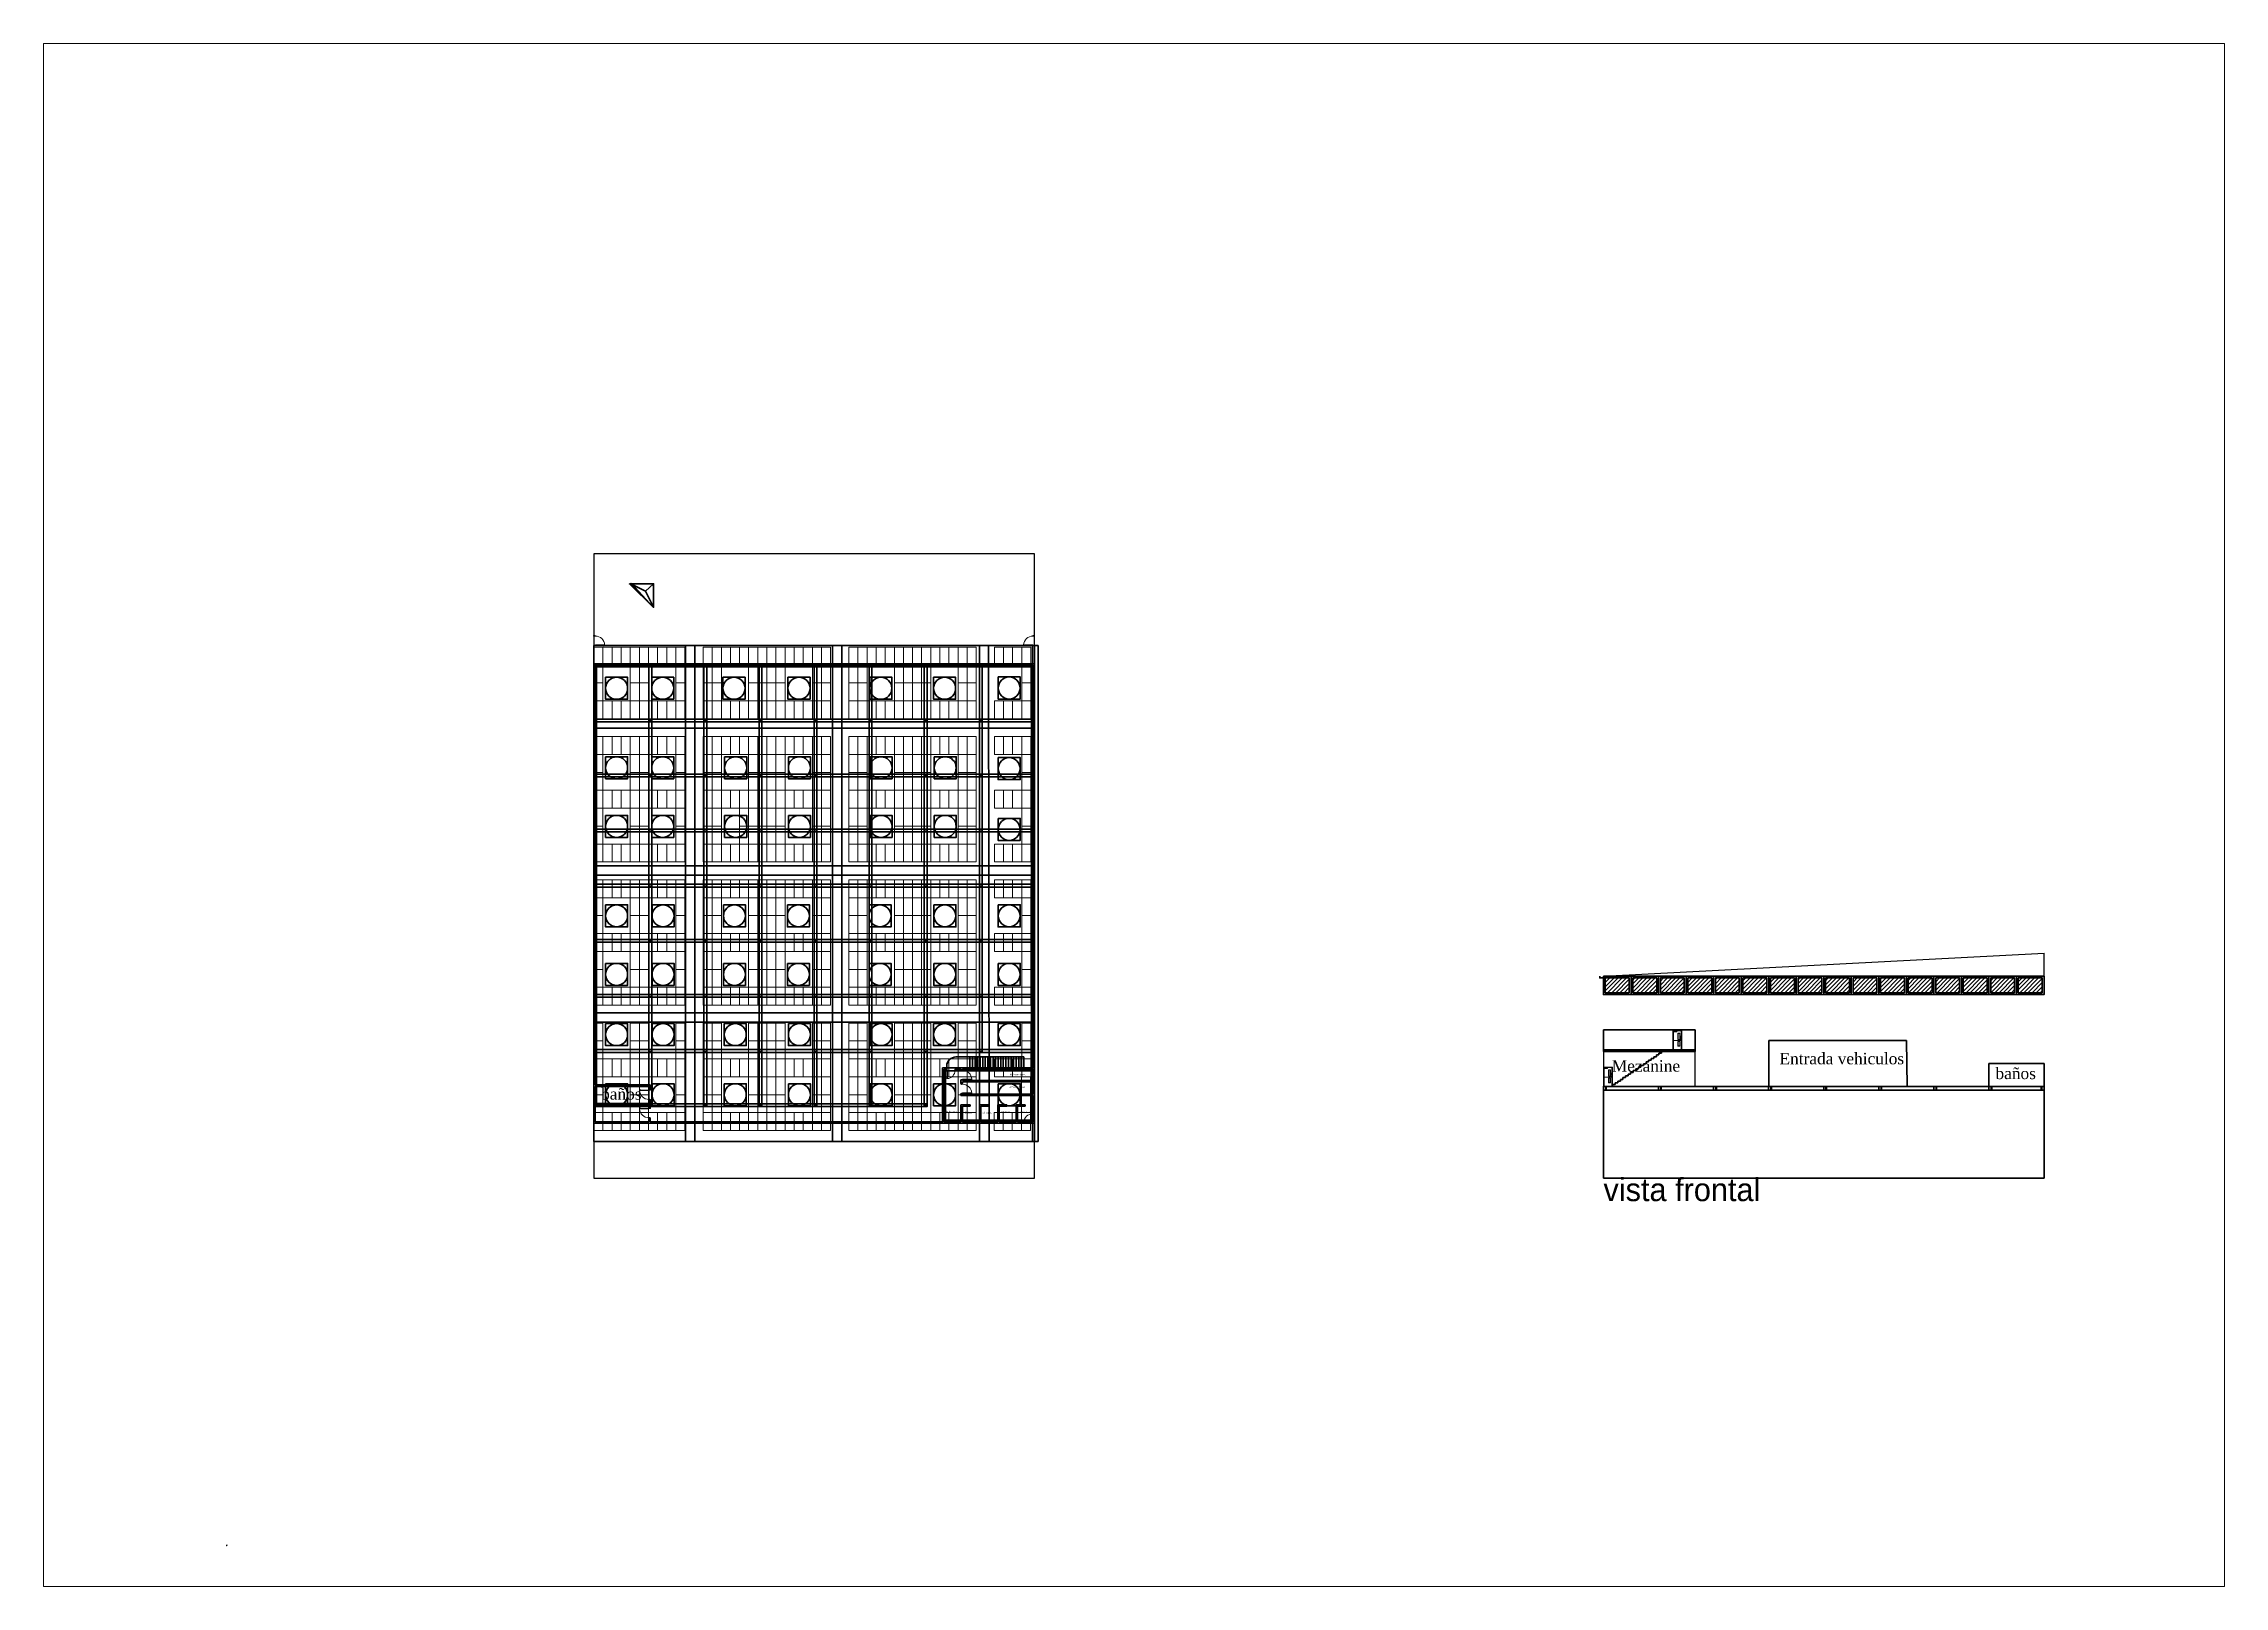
# Paper-space layout 'Presentación2' of a CAD drawing. Header units: metres. Extents: x 30 to 267, y 21 to 189.
# The model-space entities are those that its viewports show. They can reach past a viewport. Long polylines and large blocks are cut down to what shows.
import ezdxf
from ezdxf.enums import TextEntityAlignment as Align

# ---------------------------------------------------------------- set-up
doc = ezdxf.new("R2010")
doc.units = ezdxf.units.M
for name, color, linetype, lineweight in [('0-Object', 7, 'Continuous', 50), ('3', 250, 'Continuous', 40), ('A-AREA', 7, 'Continuous', 5), ('A-CLNG', 226, 'Continuous', 25), ('A-COLS', 1, 'Continuous', 50), ('A-ROOF', 226, 'Continuous', 53), ('A-WALL', 7, 'Continuous', 60), ('C-BLDG', 8, 'Continuous', 25), ('C-SOIL', 32, 'Continuous', 9), ('C-WALL', 7, 'Continuous', 60), ('C-WATR', 174, 'Continuous', 35), ('E-CONT', 110, 'Continuous', 9), ('E-GRND', 94, 'Continuous', 35), ('S-BEAM', 1, 'Continuous', 50), ('S-FNDN', 22, 'Continuous', 60), ('S-STIF', 22, 'Continuous', 50), ('S-STRS', 4, 'Continuous', 40), ('www.cadblocksfree.com', 7, 'Continuous', 5)]:
    doc.layers.add(name, color=color, linetype=linetype, lineweight=lineweight)
doc.layers.add('0-SKETCH', color=221, linetype='Continuous')
doc.styles.add('Annotative', font='times.ttf')

# ---------------------------------------------------------------- blocks, each defined once
blk = doc.blocks.new('*U14')
at = {"layer": 'A-COLS'}
blk.add_lwpolyline([(0.125, -0.2), (-0.125, -0.2), (-0.125, 0.2), (0.125, 0.2)], close=True, dxfattribs=at)
blk = doc.blocks.new('*U15')
at = {"layer": 'A-COLS', "color": 0, "linetype": 'ByBlock', "lineweight": -2, "transparency": 16777216}
for p in [(0, 0), (6, 0), (12, 0), (18, 0), (24, 0), (30, 0), (36, 0), (42, 0)]:
    blk.add_blockref('*U14', p, dxfattribs=at)
blk = doc.blocks.new('*U16')
at = {"layer": 'S-BEAM'}
blk.add_lwpolyline([(24, 0.15), (-24, 0.15), (-24, -0.15), (24, -0.15)], close=True, dxfattribs=at)
blk = doc.blocks.new('*U17')
at = {"layer": 'S-BEAM', "color": 0, "linetype": 'ByBlock', "lineweight": -2, "transparency": 16777216}
for p in [(0, 0), (0, -6), (0, -12), (0, -18), (0, -24), (0, -30), (0, -36), (0, -42)]:
    blk.add_blockref('*U16', p, dxfattribs=at)
blk = doc.blocks.new('*U21')
at = {"layer": '0-Object'}
for points in [[(1.29, 0, -4.44), (-1.28, 0, 0.02), (1.29, 0, 0.02), (-1.29, 0, -4.44)], [(1.29, 0, -0.02), (-1.28, 0, 4.44), (1.29, 0, 4.44), (-1.29, 0, -0.02)]]:
    blk.add_polyline3d(points, dxfattribs=at)
blk = doc.blocks.new('*U18')
at = {"layer": 'E-GRND', "color": 0, "linetype": 'ByBlock', "lineweight": -2, "transparency": 16777216}
blk.add_blockref('*U21', (52, 46.71, 4.97), dxfattribs=at)
blk = doc.blocks.new('*U19')
at = {"layer": '0-Object'}
for points in [[(1.29, 0, -4.44), (-1.28, 0, 0.02), (1.29, 0, 0.02), (-1.29, 0, -4.44)], [(1.29, 0, -0.02), (-1.28, 0, 4.44), (1.29, 0, 4.44), (-1.29, 0, -0.02)]]:
    blk.add_polyline3d(points, dxfattribs=at)
blk = doc.blocks.new('*U20')
at = {"layer": 'E-GRND', "color": 0, "linetype": 'ByBlock', "lineweight": -2, "transparency": 16777216}
blk.add_blockref('*U19', (52, 46.71, 4.97), dxfattribs=at)
blk = doc.blocks.new('A$C7FAC4C42')
at = {"layer": 'www.cadblocksfree.com', "lineweight": 5}
for p, q in [((0, 2105), (982, 2105)), ((0, 0), (0, 2105)), ((0, 2078), (982, 2078)), ((0, 0), (982, 0)), ((36, 2070), (946, 2070)), ((36, 2070), (36, 0)), ((65, 1852), (51, 1852)), ((51, 1850), (51, 1852)), ((51, 1850), (51, 1750)), ((65, 1850), (51, 1850)), ((51, 1750), (65, 1750)), ((51, 1748), (51, 1750)), ((51, 1748), (65, 1748)), ((65, 1082), (51, 1082)), ((51, 1080), (51, 1082)), ((51, 1080), (51, 980)), ((65, 1080), (51, 1080)), ((51, 980), (65, 980)), ((51, 978), (51, 980)), ((51, 978), (65, 978)), ((65, 312), (51, 312)), ((51, 310), (51, 312)), ((51, 310), (51, 210)), ((65, 310), (51, 310)), ((51, 210), (65, 210)), ((51, 208), (51, 210)), ((51, 208), (65, 208)), ((54, 1798), (54, 1850)), ((54, 1850), (57, 1850)), ((54, 1798), (54, 1750)), ((57, 1750), (54, 1750)), ((54, 1028), (54, 1080)), ((54, 1080), (57, 1080)), ((54, 1028), (54, 980)), ((57, 980), (54, 980)), ((54, 258), (54, 310)), ((54, 310), (57, 310)), ((54, 258), (54, 210)), ((57, 210), (54, 210)), ((57, 1852), (57, 2050)), ((57, 2050), (211, 2050)), ((57, 1798), (57, 1850)), ((57, 1798), (57, 1750)), ((57, 1082), (57, 1748)), ((57, 1028), (57, 1080)), ((57, 1028), (57, 980)), ((57, 312), (57, 978)), ((57, 258), (57, 310)), ((57, 258), (57, 210)), ((57, 0), (57, 208)), ((59, 1852), (59, 2048)), ((59, 2048), (211, 2048)), ((59, 1798), (59, 1850)), ((62, 1850), (59, 1850)), ((59, 1798), (59, 1750)), ((62, 1750), (59, 1750)), ((59, 1082), (59, 1748)), ((59, 1028), (59, 1080)), ((62, 1080), (59, 1080)), ((59, 1028), (59, 980)), ((62, 980), (59, 980)), ((59, 312), (59, 978)), ((59, 258), (59, 310)), ((62, 310), (59, 310)), ((59, 258), (59, 210)), ((62, 210), (59, 210)), ((59, 6), (59, 208)), ((923, 6), (59, 6)), ((62, 1798), (62, 1850)), ((62, 1798), (62, 1750)), ((62, 1028), (62, 1080)), ((62, 1028), (62, 980)), ((62, 258), (62, 310)), ((62, 258), (62, 210)), ((65, 1852), (65, 1850)), ((65, 1850), (65, 1750)), ((65, 1750), (65, 1748)), ((65, 1082), (65, 1080)), ((65, 1080), (65, 980)), ((65, 1006), (923, 1006)), ((65, 980), (65, 978)), ((65, 312), (65, 310)), ((65, 310), (65, 210)), ((65, 210), (65, 208)), ((136, 2024), (431, 2024)), ((431, 2024), (136, 2024)), ((136, 2024), (136, 1964)), ((136, 1964), (431, 1964)), ((211, 2053), (268, 2053)), ((211, 2024), (211, 2053)), ((211, 2043), (268, 2043)), ((211, 1962), (211, 1964)), ((211, 1962), (220, 1954)), ((211, 1962), (243, 1962)), ((220, 1954), (235, 1954)), ((290, 2075), (235, 2075)), ((235, 2075), (235, 2055)), ((235, 2055), (255, 2055)), ((235, 1954), (243, 1962)), ((237, 2055), (237, 2075)), ((253, 2066), (237, 2066)), ((253, 2058), (237, 2058)), ((243, 2024), (243, 2043)), ((243, 1962), (243, 1964)), ((253, 2065), (253, 2059)), ((255, 2067), (271, 2067)), ((271, 2057), (255, 2057)), ((255, 2053), (255, 2057)), ((270, 2052), (270, 2057)), ((270, 2055), (290, 2055)), ((288, 2066), (272, 2066)), ((288, 2058), (272, 2058)), ((272, 2050), (925, 2050)), ((273, 2065), (273, 2059)), ((273, 2048), (923, 2048)), ((288, 2075), (288, 2055)), ((290, 2055), (290, 2075)), ((431, 1964), (431, 2024)), ((838, 1087), (838, 1101)), ((847, 1087), (847, 1101)), ((923, 2048), (923, 6)), ((925, 2050), (925, 0)), ((946, 2070), (946, 0)), ((982, 2105), (982, 0))]:
    blk.add_line(p, q, dxfattribs=at)
for points in [[(748, 1800), (568, 1800, 0.4142136), (558, 1790), (558, 1110, 0.4142136), (568, 1100), (748, 1100, 0.4142136), (758, 1110), (758, 1790, 0.4142136)], [(748, 900), (568, 900, 0.4142136), (558, 890), (558, 410, 0.4142136), (568, 400), (748, 400, 0.4142136), (758, 410), (758, 890, 0.4142136)], [(738, 1785), (578, 1785, 0.4142136), (573, 1780), (573, 1120, 0.4142136), (578, 1115), (738, 1115, 0.4142136), (743, 1120), (743, 1780, 0.4142136)], [(738, 885), (578, 885, 0.4142136), (573, 880), (573, 420, 0.4142136), (578, 415), (738, 415, 0.4142136), (743, 420), (743, 880, 0.4142136)], [(833, 1471, -0.4142136), (843, 1480, -0.4142136), (852, 1471), (852, 1230, -0.4142136), (843, 1220, -0.4142136), (833, 1230)]]:
    blk.add_lwpolyline(points, format="xyb", close=True, dxfattribs=at)
for centre, radius, start, end in [((255, 2065), 2, 90, 180), ((255, 2059), 2, 180, 270), ((268, 2048), 4.91, 357.73998, 89.96849), ((268, 2048), 4.9, 270, 0), ((271, 2065), 2, 0, 90), ((271, 2059), 2, 270, 0), ((843, 1100), 26, 90, 180), ((843, 1100), 26, 180, 270), ((843, 1107), 7.37, 303.34071, 236.65929), ((843, 1087), 4.05, 180, 0), ((843, 1100), 26, 0, 90), ((843, 1100), 26, 270, 0)]:
    blk.add_arc(centre, radius, start, end, dxfattribs=at)
blk = doc.blocks.new('A$C63CC0DB2')
at = {"layer": 'www.cadblocksfree.com', "lineweight": 5}
for p, q in [((-36, -13), (-36, 16)), ((-34, -13), (-34, 16)), ((16, 19), (-33, 19)), ((-33, 17), (16, 17)), ((0, 0), (0, -100)), ((17, -82), (17, 16)), ((19, 16), (19, -82)), ((891, 16), (891, -82)), ((893, -82), (893, 16)), ((894, 19), (943, 19)), ((943, 17), (894, 17)), ((910, 0), (910, -100)), ((944, -13), (944, 16)), ((946, -13), (946, 16)), ((-43, -957), (-43, -957)), ((-36, -4), (-36, -13)), ((-36, -132), (-36, -103)), ((-36, -112), (-36, -103)), ((-34, -103), (-34, -132)), ((-26, -14), (-33, -14)), ((-33, -16), (-26, -16)), ((-26, -100), (-33, -100)), ((-26, -102), (-33, -102)), ((-33, -133), (16, -133)), ((16, -135), (-33, -135)), ((22, -944), (-30, -944)), ((22, -969), (-30, -969)), ((-26, -16), (-26, -14)), ((-26, -100), (-26, -102)), ((0, -100), (-26, -100)), ((27, -142), (13, -142)), ((15, -33), (15, -133)), ((15, -33), (15, -33)), ((17, -33), (15, -33)), ((17, -33), (17, -132)), ((19, -82), (17, -82)), ((17, -132), (17, -95)), ((19, -43), (19, -36)), ((19, -43), (21, -43)), ((21, -43), (19, -43)), ((19, -132), (19, -94)), ((20, -91), (32, -91)), ((20, -93), (32, -93)), ((29, -93), (20, -93)), ((20, -135), (20, -149)), ((20, -142), (20, -135)), ((21, -36), (21, -43)), ((22, -33), (32, -33)), ((22, -33), (29, -33)), ((32, -35), (22, -35)), ((27, -932), (22, -932)), ((22, -932), (22, -944)), ((22, -944), (22, -969)), ((22, -969), (22, -982)), ((27, -982), (22, -982)), ((27, -1006), (27, -148)), ((27, -932), (27, -982)), ((32, -143), (62, -143)), ((32, -1011), (62, -1011)), ((33, -90), (33, -36)), ((35, -36), (35, -90)), ((67, -1006), (67, -148)), ((875, -36), (875, -90)), ((877, -90), (877, -36)), ((888, -33), (878, -33)), ((878, -35), (888, -35)), ((890, -91), (878, -91)), ((890, -93), (878, -93)), ((888, -33), (881, -33)), ((881, -93), (890, -93)), ((889, -36), (889, -43)), ((891, -43), (889, -43)), ((889, -43), (891, -43)), ((891, -43), (891, -36)), ((891, -82), (893, -82)), ((891, -132), (891, -94)), ((893, -33), (893, -132)), ((895, -33), (893, -33)), ((893, -132), (893, -95)), ((943, -133), (894, -133)), ((894, -135), (943, -135)), ((895, -33), (895, -133)), ((895, -33), (895, -33)), ((936, -100), (910, -100)), ((936, -14), (943, -14)), ((936, -16), (936, -14)), ((936, -16), (943, -16)), ((943, -100), (936, -100)), ((936, -100), (936, -102)), ((936, -102), (943, -102)), ((944, -103), (944, -132)), ((946, -4), (946, -13)), ((946, -132), (946, -103)), ((946, -112), (946, -103))]:
    blk.add_line(p, q, dxfattribs=at)
blk.add_circle((20, -142), 7, dxfattribs=at)
for centre, radius, start, end in [((-33, 16), 3, 90, 180), ((-33, 16), 1, 90, 180), ((16, 16), 3, 0, 90), ((16, 16), 1, 0, 90), ((894, 16), 3, 90, 180), ((894, 16), 1, 90, 180), ((943, 16), 3, 0, 90), ((943, 16), 1, 0, 90), ((-30, -957), 12.5, 90, 180), ((-30, -957), 12.5, 180, 270), ((-33, -13), 3, 180, 270), ((-33, -103), 3, 90, 180), ((-33, -132), 3, 180, 270), ((-33, -13), 1, 180, 270), ((-33, -103), 1, 90, 180), ((-33, -132), 1, 180, 270), ((16, -132), 1, 270, 0), ((16, -132), 3, 270, 0), ((20, -94), 3, 90, 180), ((22, -36), 3, 90, 180), ((20, -94), 1, 90, 180), ((22, -36), 1, 90, 180), ((32, -148), 5, 90, 180), ((32, -1006), 5, 180, 270), ((32, -36), 3, 0, 90), ((32, -36), 1, 0, 90), ((32, -90), 1, 270, 0), ((32, -90), 3, 270, 0), ((19, -142), 870, 272.83603, 0.43313), ((62, -148), 5, 0, 90), ((62, -1006), 5, 270, 0), ((878, -36), 3, 90, 180), ((878, -90), 3, 180, 270), ((878, -36), 1, 90, 180), ((878, -90), 1, 180, 270), ((888, -36), 3, 0, 90), ((888, -36), 1, 0, 90), ((890, -94), 3, 0, 90), ((890, -94), 1, 0, 90), ((894, -132), 3, 180, 270), ((894, -132), 1, 180, 270), ((943, -13), 1, 270, 0), ((943, -13), 3, 270, 0), ((943, -103), 3, 0, 90), ((943, -103), 1, 0, 90), ((943, -132), 1, 270, 0), ((943, -132), 3, 270, 0)]:
    blk.add_arc(centre, radius, start, end, dxfattribs=at)
blk = doc.blocks.new('A$C3338b6e3')
at = {"layer": 'C-WATR'}
for p in [(0, 0), (0.6, 0.2)]:
    blk.add_line(p, (0.6, 0), dxfattribs=at)
blk = doc.blocks.new('RETIE - Interruptor Bipolar')
for p, q in [((0.01, 0.01), (0.04, 0.04)), ((0.03, 0.03), (0.04, 0.02)), ((0.04, 0.04), (0.05, 0.03))]:
    blk.add_line(p, q)
blk.add_circle((0, 0), 0.0153)
blk = doc.blocks.new('VENTANA DAPC')
h = blk.add_hatch()
h.set_pattern_fill('ANSI31', color=256, scale=0.1)
h.set_pattern_definition([(45, (-2473.2545, -2107.3046), (-0.224506403, 0.224506403), [])])
h.paths.add_polyline_path([(2.8, -1.8), (0.2, -1.8), (0.2, -0.2), (2.8, -0.2)])
for points in [[(0, 0), (3, 0), (3, -2), (0, -2)], [(2.8, -1.8), (0.2, -1.8), (0.2, -0.2), (2.8, -0.2)]]:
    blk.add_lwpolyline(points, close=True)
blk = doc.blocks.new('*U61')
at = {"layer": 'C-WALL'}
blk.add_blockref('VENTANA DAPC', (-1.5, 1), dxfattribs=at)
blk = doc.blocks.new('*U62')
at = {"layer": 'C-WALL', "color": 0, "linetype": 'ByBlock', "lineweight": -2, "transparency": 16777216}
for p in [(0, 0), (3, 0), (6, 0), (9, 0), (12, 0), (15, 0), (18, 0), (21, 0), (24, 0), (27, 0), (30, 0), (33, 0), (36, 0), (39, 0), (42, 0), (45, 0)]:
    blk.add_blockref('*U61', p, dxfattribs=at)

msp = doc.modelspace()

# ---------------------------------------------------------------- linework, layer by layer
for p, q in [((88, 108), (40, 108)), ((40, 108), (40, 40)), ((88, 40), (88, 108)), ((40, 40), (88, 40))]:
    msp.add_line(p, q)
at = {"layer": 'A-AREA'}
for p, q in [((88, 96), (40, 96)), ((40, 96), (40, 46)), ((88, 46), (88, 96)), ((40, 46), (88, 46))]:
    msp.add_line(p, q, dxfattribs=at)
at = {"layer": 'A-CLNG'}
for p, q in [((88, 98), (40, 98)), ((40, 98), (40, 44)), ((88, 44), (88, 98)), ((150, 62), (198, 64.52)), ((198, 62), (198, 64.52)), ((150, 62), (198, 62)), ((40, 44), (88, 44))]:
    msp.add_line(p, q, dxfattribs=at)
at = {"layer": 'A-COLS'}
for p, q in [((150, 53.99), (150, 53.79)), ((150, 53.99), (150.25, 53.99)), ((150.25, 53.79), (150, 53.79)), ((150.25, 53.99), (150.25, 53.79)), ((160, 53.99), (159.75, 53.99)), ((159.75, 53.99), (159.75, 53.79)), ((160, 53.79), (159.75, 53.79)), ((160, 53.99), (160, 53.79)), ((78, 52), (78.25, 52)), ((78, 51.8), (78, 52)), ((78.25, 51.8), (78, 51.8)), ((78.25, 52), (78.25, 51.8)), ((88, 52), (87.75, 52)), ((87.75, 51.8), (87.75, 52)), ((88, 51.8), (87.75, 51.8)), ((88, 52), (88, 51.8)), ((198, 50), (197.75, 50)), ((197.75, 50), (197.75, 49.6)), ((198, 49.6), (198, 50)), ((197.75, 49.6), (198, 49.6)), ((78, 46), (78, 46.2)), ((78, 46.2), (78.25, 46.2)), ((78.25, 46), (78, 46)), ((78.25, 46.2), (78.25, 46)), ((88, 46.2), (87.75, 46.2)), ((87.75, 46.2), (87.75, 46)), ((88, 46), (87.75, 46)), ((88, 46), (88, 46.2))]:
    msp.add_line(p, q, dxfattribs=at)
for points in [[(40.25, 95.8), (40, 95.8), (40, 96), (40.25, 96)], [(46.25, 95.8), (46, 95.8), (46, 96), (46.25, 96)], [(52.25, 95.8), (52, 95.8), (52, 96), (52.25, 96)], [(58.25, 95.8), (58, 95.8), (58, 96), (58.25, 96)], [(64.25, 95.8), (64, 95.8), (64, 96), (64.25, 96)], [(70.25, 95.8), (70, 95.8), (70, 96), (70.25, 96)], [(76.25, 95.8), (76, 95.8), (76, 96), (76.25, 96)], [(82.25, 95.8), (82, 95.8), (82, 96), (82.25, 96)], [(88, 95.8), (87.75, 95.8), (87.75, 96), (88, 96)], [(40.25, 89.8), (40, 89.8), (40, 90), (40.25, 90)], [(88, 89.8), (87.75, 89.8), (87.75, 90), (88, 90)], [(40.25, 83.8), (40, 83.8), (40, 84), (40.25, 84)], [(88, 83.8), (87.75, 83.8), (87.75, 84), (88, 84)], [(40.25, 77.8), (40, 77.8), (40, 78), (40.25, 78)], [(88, 77.8), (87.75, 77.8), (87.75, 78), (88, 78)], [(40.25, 71.8), (40, 71.8), (40, 72), (40.25, 72)], [(88, 71.8), (87.75, 71.8), (87.75, 72), (88, 72)], [(40.25, 65.8), (40, 65.8), (40, 66), (40.25, 66)], [(88, 65.8), (87.75, 65.8), (87.75, 66), (88, 66)], [(40.25, 59.8), (40, 59.8), (40, 60), (40.25, 60)], [(88, 59.8), (87.75, 59.8), (87.75, 60), (88, 60)], [(40.25, 53.8), (40, 53.8), (40, 54), (40.25, 54)], [(88, 53.8), (87.75, 53.8), (87.75, 54), (88, 54)], [(40.25, 47.8), (40, 47.8), (40, 48), (40.25, 48)], [(46.25, 47.8), (46, 47.8), (46, 48), (46.25, 48)], [(52.25, 47.8), (52, 47.8), (52, 48), (52.25, 48)], [(58.25, 47.8), (58, 47.8), (58, 48), (58.25, 48)], [(64.25, 47.8), (64, 47.8), (64, 48), (64.25, 48)], [(70.25, 47.8), (70, 47.8), (70, 48), (70.25, 48)], [(76.25, 47.8), (76, 47.8), (76, 48), (76.25, 48)]]:
    msp.add_lwpolyline(points, close=True, dxfattribs=at)
at = {"layer": 'A-ROOF'}
for p, q in [((50, 98), (50, 51)), ((50, 98), (51, 98)), ((51, 98), (51, 44)), ((66, 98), (66, 44)), ((67, 98), (66, 98)), ((67, 44), (67, 98)), ((82, 98), (82, 44)), ((83, 98), (82, 98)), ((83.08, 44), (83, 98)), ((40, 90), (40, 89)), ((40, 90), (88, 90)), ((40, 89), (88, 89)), ((88, 88.99), (88, 89.99)), ((40, 74), (88, 74)), ((40, 74), (40, 73)), ((88, 73), (88, 74)), ((40, 73), (88, 73)), ((40, 58), (88, 58)), ((40, 58), (40, 57)), ((88, 57), (88, 58)), ((40, 57), (88, 57)), ((49.99, 44), (50, 51)), ((51.03, 44), (50.03, 44)), ((66, 44), (67, 44)), ((82, 44), (83, 44))]:
    msp.add_line(p, q, dxfattribs=at)
for points in [[(41.28, 94.55), (41.28, 92.15), (43.68, 92.15), (43.68, 94.55)], [(46.3, 94.55), (46.3, 92.15), (48.7, 92.15), (48.7, 94.55)], [(54.07, 94.55), (54.07, 92.15), (56.47, 92.15), (56.47, 94.55)], [(61.15, 94.55), (61.15, 92.15), (63.55, 92.15), (63.55, 94.55)], [(70.07, 94.55), (70.07, 92.15), (72.47, 92.15), (72.47, 94.55)], [(77.02, 94.55), (77.02, 92.15), (79.42, 92.15), (79.42, 94.55)], [(84.05, 94.58), (84.05, 92.18), (86.45, 92.18), (86.45, 94.58)], [(41.28, 85.89), (41.28, 83.49), (43.68, 83.49), (43.68, 85.89)], [(46.3, 85.89), (46.3, 83.49), (48.7, 83.49), (48.7, 85.89)], [(54.25, 85.89), (54.25, 83.49), (56.65, 83.49), (56.65, 85.89)], [(61.2, 85.89), (61.2, 83.49), (63.6, 83.49), (63.6, 85.89)], [(70.09, 85.89), (70.09, 83.49), (72.49, 83.49), (72.49, 85.89)], [(77.08, 85.89), (77.08, 83.49), (79.48, 83.49), (79.48, 85.89)], [(84.05, 85.8), (84.05, 83.4), (86.45, 83.4), (86.45, 85.8)], [(41.28, 79.51), (41.28, 77.11), (43.68, 77.11), (43.68, 79.51)], [(46.3, 79.51), (46.3, 77.11), (48.7, 77.11), (48.7, 79.51)], [(54.25, 79.51), (54.25, 77.11), (56.65, 77.11), (56.65, 79.51)], [(61.2, 79.51), (61.2, 77.11), (63.6, 77.11), (63.6, 79.51)], [(70.09, 79.51), (70.09, 77.11), (72.49, 77.11), (72.49, 79.51)], [(77.08, 79.51), (77.08, 77.11), (79.48, 77.11), (79.48, 79.51)], [(84.05, 79.18), (84.05, 76.78), (86.45, 76.78), (86.45, 79.18)], [(41.28, 69.77), (41.28, 67.37), (43.68, 67.37), (43.68, 69.77)], [(46.34, 69.77), (46.34, 67.37), (48.74, 67.37), (48.74, 69.77)], [(54.12, 69.77), (54.12, 67.37), (56.52, 67.37), (56.52, 69.77)], [(61.09, 69.77), (61.09, 67.37), (63.49, 67.37), (63.49, 69.77)], [(69.98, 69.77), (69.98, 67.37), (72.38, 67.37), (72.38, 69.77)], [(77.04, 69.77), (77.04, 67.37), (79.44, 67.37), (79.44, 69.77)], [(84.05, 69.77), (84.05, 67.37), (86.45, 67.37), (86.45, 69.77)], [(41.28, 63.39), (41.28, 60.99), (43.68, 60.99), (43.68, 63.39)], [(46.34, 63.39), (46.34, 60.99), (48.74, 60.99), (48.74, 63.39)], [(54.12, 63.39), (54.12, 60.99), (56.52, 60.99), (56.52, 63.39)], [(61.09, 63.39), (61.09, 60.99), (63.49, 60.99), (63.49, 63.39)], [(69.98, 63.39), (69.98, 60.99), (72.38, 60.99), (72.38, 63.39)], [(77.04, 63.39), (77.04, 60.99), (79.44, 60.99), (79.44, 63.39)], [(84.05, 63.39), (84.05, 60.99), (86.45, 60.99), (86.45, 63.39)], [(41.28, 56.84), (41.28, 54.44), (43.68, 54.44), (43.68, 56.84)], [(46.34, 56.84), (46.34, 54.44), (48.74, 54.44), (48.74, 56.84)], [(54.21, 56.84), (54.21, 54.44), (56.61, 54.44), (56.61, 56.84)], [(61.2, 56.84), (61.2, 54.44), (63.6, 54.44), (63.6, 56.84)], [(70.09, 56.84), (70.09, 54.44), (72.49, 54.44), (72.49, 56.84)], [(77.02, 56.84), (77.02, 54.44), (79.42, 54.44), (79.42, 56.84)], [(84.05, 56.84), (84.05, 54.44), (86.45, 54.44), (86.45, 56.84)], [(41.28, 50.29), (41.28, 47.89), (43.68, 47.89), (43.68, 50.29)], [(46.34, 50.29), (46.34, 47.89), (48.74, 47.89), (48.74, 50.29)], [(54.21, 50.29), (54.21, 47.89), (56.61, 47.89), (56.61, 50.29)], [(61.2, 50.29), (61.2, 47.89), (63.6, 47.89), (63.6, 50.29)], [(70.09, 50.29), (70.09, 47.89), (72.49, 47.89), (72.49, 50.29)], [(77.02, 50.29), (77.02, 47.89), (79.42, 47.89), (79.42, 50.29)], [(84.05, 50.29), (84.05, 47.89), (86.45, 47.89), (86.45, 50.29)]]:
    msp.add_lwpolyline(points, close=True, dxfattribs=at)
for centre in [(42.48, 93.35), (47.5, 93.35), (55.27, 93.35), (62.35, 93.35), (71.27, 93.35), (78.22, 93.35), (85.25, 93.38), (42.48, 84.69), (47.5, 84.69), (55.45, 84.69), (62.4, 84.69), (71.29, 84.69), (78.28, 84.69), (85.25, 84.6), (42.48, 78.31), (47.5, 78.31), (55.45, 78.31), (62.4, 78.31), (71.29, 78.31), (78.28, 78.31), (85.25, 77.98), (42.48, 68.57), (47.54, 68.57), (55.32, 68.57), (62.29, 68.57), (71.18, 68.57), (78.24, 68.57), (85.25, 68.57), (42.48, 62.19), (47.54, 62.19), (55.32, 62.19), (62.29, 62.19), (71.18, 62.19), (78.24, 62.19), (85.25, 62.19), (42.48, 55.64), (47.54, 55.64), (55.41, 55.64), (62.4, 55.64), (71.29, 55.64), (78.22, 55.64), (85.25, 55.64), (42.48, 49.09), (47.54, 49.09), (55.41, 49.09), (62.4, 49.09), (71.29, 49.09), (78.22, 49.09), (85.25, 49.09)]:
    msp.add_circle(centre, 1.2, dxfattribs=at)
at = {"layer": 'A-WALL'}
for p, q in [((88, 96), (40, 96)), ((40, 96), (40, 46)), ((87.85, 95.85), (40.15, 95.85)), ((40.15, 95.85), (40.15, 50.15)), ((87.85, 52), (87.85, 95.85)), ((88, 46), (88, 96)), ((160, 56.14), (150, 56.14)), ((150, 56.14), (150, 55.99)), ((160, 55.99), (160, 56.14)), ((40.15, 50.15), (46.15, 50.15)), ((40.15, 50), (46, 50)), ((40.15, 50), (40.15, 46.15)), ((46, 50), (46, 49.62)), ((46.15, 50.15), (46.15, 49.62)), ((78.45, 52), (78, 52)), ((78, 52), (78, 46.15)), ((78.45, 51.85), (78.15, 51.85)), ((78.15, 51.85), (78.15, 46.15)), ((78.45, 52), (78.45, 51.85)), ((79.4, 52), (87.85, 52)), ((79.4, 51.85), (79.4, 52)), ((79.4, 51.85), (80, 51.85)), ((80, 51.85), (80, 51.8)), ((80, 51.8), (80.15, 51.8)), ((80, 50.3), (80, 50.7)), ((80.15, 50.7), (80, 50.7)), ((80.15, 50.3), (80, 50.3)), ((80.15, 51.85), (80.15, 51.8)), ((80.15, 51.85), (87.85, 51.85)), ((80.15, 50.65), (80.15, 50.7)), ((80.15, 50.65), (87.85, 50.65)), ((80.15, 50.5), (87.85, 50.5)), ((80.15, 50.3), (80.15, 50.5)), ((87.85, 49.15), (87.85, 51.85)), ((46, 48.15), (40.15, 48.15)), ((46, 48), (40.15, 48)), ((46, 49.62), (46.15, 49.62)), ((46, 48.53), (46.15, 48.53)), ((46, 48.53), (46, 48.15)), ((46, 48), (46, 47.62)), ((46, 47.62), (46.15, 47.62)), ((46.15, 48.53), (46.15, 47.62)), ((80, 49), (80, 49.2)), ((80.15, 49.2), (80, 49.2)), ((87.85, 49), (80, 49)), ((80, 46.15), (80, 48)), ((80, 48), (81, 48)), ((80.15, 49.15), (80.15, 49.2)), ((87.85, 49.15), (80.15, 49.15)), ((80.15, 46.15), (80.15, 47.85)), ((80.15, 47.85), (81, 47.85)), ((81, 48), (81, 47.85)), ((82, 46.15), (82, 48)), ((82, 48), (83, 48)), ((82.15, 47.85), (83, 47.85)), ((82.15, 46.15), (82.15, 47.85)), ((83, 48), (83, 47.85)), ((84, 46.15), (84, 48)), ((84, 48), (85, 48)), ((84.15, 47.85), (85, 47.85)), ((84.15, 46.15), (84.15, 47.85)), ((85, 48), (85, 47.85)), ((86, 46.15), (86, 48)), ((86, 48), (87, 48)), ((86.15, 47.85), (87, 47.85)), ((86.15, 46.15), (86.15, 47.85)), ((87, 48), (87, 47.85)), ((87.85, 46.15), (87.85, 49)), ((40, 46), (88, 46)), ((40.15, 46.15), (46, 46.15)), ((40.15, 46.15), (46, 46.15)), ((46.15, 46.52), (46, 46.53)), ((46, 46.53), (46, 46.15)), ((46.15, 46.52), (46.15, 46.15)), ((46.15, 46.15), (78, 46.15)), ((46.15, 46.15), (78, 46.15)), ((78.15, 46.15), (80, 46.15)), ((78.15, 46.15), (80, 46.15)), ((80.15, 46.15), (82, 46.15)), ((80.15, 46.15), (82, 46.15)), ((82.15, 46.15), (84, 46.15)), ((82.15, 46.15), (84, 46.15)), ((84.15, 46.15), (86, 46.15)), ((84.15, 46.15), (86, 46.15)), ((86.15, 46.15), (87.85, 46.15)), ((86.15, 46.15), (87.85, 46.15))]:
    msp.add_line(p, q, dxfattribs=at)
at = {"layer": 'C-BLDG'}
for p, q in [((160, 53.99), (150, 53.99)), ((150, 53.99), (150, 50)), ((160, 50), (160, 53.99)), ((78, 52), (78, 50.7)), ((78, 52), (78.45, 52)), ((78, 51.88), (78, 51.8)), ((78, 50.7), (78, 46.15)), ((80, 52), (79.55, 52)), ((87.85, 52), (80, 52)), ((80, 51.85), (80, 51.8)), ((80, 50.5), (80, 50.7)), ((80, 50.5), (80, 50.3)), ((87.85, 50.5), (80.15, 50.5)), ((88, 46), (88, 52)), ((88, 52), (88, 46)), ((88, 52), (88, 48)), ((88, 52), (88, 48)), ((88, 52), (88, 50)), ((88, 52), (88, 49.5)), ((88, 52), (88, 49)), ((88, 52), (88, 50.5)), ((88, 46), (88, 50)), ((80, 49), (80, 49.2)), ((87.85, 49), (80, 49)), ((80, 48), (80, 46.15)), ((80, 48), (81, 48)), ((82, 48), (82, 46.15)), ((82, 48), (83, 48)), ((84, 48), (84, 46.15)), ((84, 48), (85, 48)), ((86, 46.15), (86, 48)), ((86, 48), (87, 48)), ((78, 46), (76.8, 46)), ((78, 46), (88, 46)), ((88, 46), (83, 46)), ((88, 46), (85, 46)), ((88, 46), (86, 46)), ((88, 46), (86.8, 46)), ((88, 46), (88, 46)), ((88, 46), (88, 46))]:
    msp.add_line(p, q, dxfattribs=at)
at = {"layer": 'C-SOIL'}
msp.add_line((150, 50), (198, 50), dxfattribs=at)
at = {"layer": 'C-WALL'}
for p, q in [((150, 53.99), (150, 55.99)), ((160, 55.99), (160, 53.99)), ((168, 50), (168, 55)), ((168, 55), (183, 55)), ((183, 55), (183.08, 50)), ((150, 53.99), (158.45, 53.99)), ((160, 53.99), (159.55, 53.99)), ((198, 52.5), (192, 52.5)), ((192, 52.5), (192, 50)), ((198, 50), (198, 52.5))]:
    msp.add_line(p, q, dxfattribs=at)
at = {"layer": 'C-WATR'}
msp.add_lwpolyline([(87.8, 98), (88.4, 98), (88.4, 44), (87.8, 44)], close=True, dxfattribs=at)
msp.add_lwpolyline([(150.2, 62), (150.2, 61.8), (149.6, 61.8), (149.6, 62)], dxfattribs=at)
at = {"layer": 'E-CONT'}
for points in [[(40, 95.89), (40.99, 95.89), (40.99, 97.84), (40, 97.84)], [(40.99, 95.89), (41.98, 95.89), (41.98, 97.84), (40.99, 97.84)], [(41.98, 95.89), (42.98, 95.89), (42.98, 97.84), (41.98, 97.84)], [(42.98, 95.89), (43.97, 95.89), (43.97, 97.84), (42.98, 97.84)], [(43.97, 95.89), (44.96, 95.89), (44.96, 97.84), (43.97, 97.84)], [(44.96, 95.89), (45.95, 95.89), (45.95, 97.84), (44.96, 97.84)], [(45.95, 95.89), (46.94, 95.89), (46.94, 97.84), (45.95, 97.84)], [(46.94, 95.89), (47.94, 95.89), (47.94, 97.84), (46.94, 97.84)], [(47.94, 95.89), (48.93, 95.89), (48.93, 97.84), (47.94, 97.84)], [(48.93, 95.89), (49.92, 95.89), (49.92, 97.84), (48.93, 97.84)], [(51.9, 95.89), (52.9, 95.89), (52.9, 97.84), (51.9, 97.84)], [(52.9, 95.89), (53.89, 95.89), (53.89, 97.84), (52.9, 97.84)], [(53.89, 95.89), (54.88, 95.89), (54.88, 97.84), (53.89, 97.84)], [(54.88, 95.89), (55.87, 95.89), (55.87, 97.84), (54.88, 97.84)], [(55.87, 95.89), (56.86, 95.89), (56.86, 97.84), (55.87, 97.84)], [(56.86, 95.89), (57.86, 95.89), (57.86, 97.84), (56.86, 97.84)], [(57.86, 95.89), (58.85, 95.89), (58.85, 97.84), (57.86, 97.84)], [(58.85, 95.89), (59.84, 95.89), (59.84, 97.84), (58.85, 97.84)], [(59.84, 95.89), (60.83, 95.89), (60.83, 97.84), (59.84, 97.84)], [(60.83, 95.89), (61.82, 95.89), (61.82, 97.84), (60.83, 97.84)], [(61.82, 95.89), (62.82, 95.89), (62.82, 97.84), (61.82, 97.84)], [(62.82, 95.89), (63.81, 95.89), (63.81, 97.84), (62.82, 97.84)], [(63.81, 95.89), (64.8, 95.89), (64.8, 97.84), (63.81, 97.84)], [(64.8, 95.89), (65.79, 95.89), (65.79, 97.84), (64.8, 97.84)], [(67.78, 95.89), (68.77, 95.89), (68.77, 97.84), (67.78, 97.84)], [(68.77, 95.89), (69.76, 95.89), (69.76, 97.84), (68.77, 97.84)], [(69.76, 95.89), (70.75, 95.89), (70.75, 97.84), (69.76, 97.84)], [(70.75, 95.89), (71.74, 95.89), (71.74, 97.84), (70.75, 97.84)], [(71.74, 95.89), (72.74, 95.89), (72.74, 97.84), (71.74, 97.84)], [(72.74, 95.89), (73.73, 95.89), (73.73, 97.84), (72.74, 97.84)], [(73.73, 95.89), (74.72, 95.89), (74.72, 97.84), (73.73, 97.84)], [(74.72, 95.89), (75.71, 95.89), (75.71, 97.84), (74.72, 97.84)], [(75.71, 95.89), (76.7, 95.89), (76.7, 97.84), (75.71, 97.84)], [(76.7, 95.89), (77.7, 95.89), (77.7, 97.84), (76.7, 97.84)], [(77.7, 95.89), (78.69, 95.89), (78.69, 97.84), (77.7, 97.84)], [(78.69, 95.89), (79.68, 95.89), (79.68, 97.84), (78.69, 97.84)], [(79.68, 95.89), (80.67, 95.89), (80.67, 97.84), (79.68, 97.84)], [(80.67, 95.89), (81.66, 95.89), (81.66, 97.84), (80.67, 97.84)], [(83.65, 95.89), (84.64, 95.89), (84.64, 97.84), (83.65, 97.84)], [(84.64, 95.89), (85.63, 95.89), (85.63, 97.84), (84.64, 97.84)], [(85.63, 95.89), (86.62, 95.89), (86.62, 97.84), (85.63, 97.84)], [(86.62, 95.89), (87.62, 95.89), (87.62, 97.84), (86.62, 97.84)], [(40, 93.94), (40.99, 93.94), (40.99, 95.89), (40, 95.89)], [(43.97, 93.94), (44.96, 93.94), (44.96, 95.89), (43.97, 95.89)], [(44.96, 93.94), (45.95, 93.94), (45.95, 95.89), (44.96, 95.89)], [(48.93, 93.94), (49.92, 93.94), (49.92, 95.89), (48.93, 95.89)], [(51.9, 93.94), (52.9, 93.94), (52.9, 95.89), (51.9, 95.89)], [(52.9, 93.94), (53.89, 93.94), (53.89, 95.89), (52.9, 95.89)], [(56.86, 93.94), (57.86, 93.94), (57.86, 95.89), (56.86, 95.89)], [(57.86, 93.94), (58.85, 93.94), (58.85, 95.89), (57.86, 95.89)], [(58.85, 93.94), (59.84, 93.94), (59.84, 95.89), (58.85, 95.89)], [(59.84, 93.94), (60.83, 93.94), (60.83, 95.89), (59.84, 95.89)], [(63.81, 93.94), (64.8, 93.94), (64.8, 95.89), (63.81, 95.89)], [(64.8, 93.94), (65.79, 93.94), (65.79, 95.89), (64.8, 95.89)], [(67.78, 93.94), (68.77, 93.94), (68.77, 95.89), (67.78, 95.89)], [(68.77, 93.94), (69.76, 93.94), (69.76, 95.89), (68.77, 95.89)], [(72.74, 93.94), (73.73, 93.94), (73.73, 95.89), (72.74, 95.89)], [(73.73, 93.94), (74.72, 93.94), (74.72, 95.89), (73.73, 95.89)], [(74.72, 93.94), (75.71, 93.94), (75.71, 95.89), (74.72, 95.89)], [(75.71, 93.94), (76.7, 93.94), (76.7, 95.89), (75.71, 95.89)], [(79.68, 93.94), (80.67, 93.94), (80.67, 95.89), (79.68, 95.89)], [(80.67, 93.94), (81.66, 93.94), (81.66, 95.89), (80.67, 95.89)], [(86.62, 93.94), (87.62, 93.94), (87.62, 95.89), (86.62, 95.89)], [(40, 91.99), (40.99, 91.99), (40.99, 93.94), (40, 93.94)], [(43.97, 91.99), (44.96, 91.99), (44.96, 93.94), (43.97, 93.94)], [(44.96, 91.99), (45.95, 91.99), (45.95, 93.94), (44.96, 93.94)], [(48.93, 91.99), (49.92, 91.99), (49.92, 93.94), (48.93, 93.94)], [(51.9, 91.99), (52.9, 91.99), (52.9, 93.94), (51.9, 93.94)], [(52.9, 91.99), (53.89, 91.99), (53.89, 93.94), (52.9, 93.94)], [(56.86, 91.99), (57.86, 91.99), (57.86, 93.94), (56.86, 93.94)], [(57.86, 91.99), (58.85, 91.99), (58.85, 93.94), (57.86, 93.94)], [(58.85, 91.99), (59.84, 91.99), (59.84, 93.94), (58.85, 93.94)], [(59.84, 91.99), (60.83, 91.99), (60.83, 93.94), (59.84, 93.94)], [(63.81, 91.99), (64.8, 91.99), (64.8, 93.94), (63.81, 93.94)], [(64.8, 91.99), (65.79, 91.99), (65.79, 93.94), (64.8, 93.94)], [(67.78, 91.99), (68.77, 91.99), (68.77, 93.94), (67.78, 93.94)], [(68.77, 91.99), (69.76, 91.99), (69.76, 93.94), (68.77, 93.94)], [(72.74, 91.99), (73.73, 91.99), (73.73, 93.94), (72.74, 93.94)], [(73.73, 91.99), (74.72, 91.99), (74.72, 93.94), (73.73, 93.94)], [(74.72, 91.99), (75.71, 91.99), (75.71, 93.94), (74.72, 93.94)], [(75.71, 91.99), (76.7, 91.99), (76.7, 93.94), (75.71, 93.94)], [(79.68, 91.99), (80.67, 91.99), (80.67, 93.94), (79.68, 93.94)], [(80.67, 91.99), (81.66, 91.99), (81.66, 93.94), (80.67, 93.94)], [(86.62, 91.99), (87.62, 91.99), (87.62, 93.94), (86.62, 93.94)], [(40, 90.04), (40.99, 90.04), (40.99, 91.99), (40, 91.99)], [(40.99, 90.04), (41.98, 90.04), (41.98, 91.99), (40.99, 91.99)], [(41.98, 90.04), (42.98, 90.04), (42.98, 91.99), (41.98, 91.99)], [(42.98, 90.04), (43.97, 90.04), (43.97, 91.99), (42.98, 91.99)], [(43.97, 90.04), (44.96, 90.04), (44.96, 91.99), (43.97, 91.99)], [(44.96, 90.04), (45.95, 90.04), (45.95, 91.99), (44.96, 91.99)], [(45.95, 90.04), (46.94, 90.04), (46.94, 91.99), (45.95, 91.99)], [(46.94, 90.04), (47.94, 90.04), (47.94, 91.99), (46.94, 91.99)], [(47.94, 90.04), (48.93, 90.04), (48.93, 91.99), (47.94, 91.99)], [(48.93, 90.04), (49.92, 90.04), (49.92, 91.99), (48.93, 91.99)], [(51.9, 90.04), (52.9, 90.04), (52.9, 91.99), (51.9, 91.99)], [(52.9, 90.04), (53.89, 90.04), (53.89, 91.99), (52.9, 91.99)], [(53.89, 90.04), (54.88, 90.04), (54.88, 91.99), (53.89, 91.99)], [(54.88, 90.04), (55.87, 90.04), (55.87, 91.99), (54.88, 91.99)], [(55.87, 90.04), (56.86, 90.04), (56.86, 91.99), (55.87, 91.99)], [(56.86, 90.04), (57.86, 90.04), (57.86, 91.99), (56.86, 91.99)], [(57.86, 90.04), (58.85, 90.04), (58.85, 91.99), (57.86, 91.99)], [(58.85, 90.04), (59.84, 90.04), (59.84, 91.99), (58.85, 91.99)], [(59.84, 90.04), (60.83, 90.04), (60.83, 91.99), (59.84, 91.99)], [(60.83, 90.04), (61.82, 90.04), (61.82, 91.99), (60.83, 91.99)], [(61.82, 90.04), (62.82, 90.04), (62.82, 91.99), (61.82, 91.99)], [(62.82, 90.04), (63.81, 90.04), (63.81, 91.99), (62.82, 91.99)], [(63.81, 90.04), (64.8, 90.04), (64.8, 91.99), (63.81, 91.99)], [(64.8, 90.04), (65.79, 90.04), (65.79, 91.99), (64.8, 91.99)], [(67.78, 90.04), (68.77, 90.04), (68.77, 91.99), (67.78, 91.99)], [(68.77, 90.04), (69.76, 90.04), (69.76, 91.99), (68.77, 91.99)], [(69.76, 90.04), (70.75, 90.04), (70.75, 91.99), (69.76, 91.99)], [(70.75, 90.04), (71.74, 90.04), (71.74, 91.99), (70.75, 91.99)], [(71.74, 90.04), (72.74, 90.04), (72.74, 91.99), (71.74, 91.99)], [(72.74, 90.04), (73.73, 90.04), (73.73, 91.99), (72.74, 91.99)], [(73.73, 90.04), (74.72, 90.04), (74.72, 91.99), (73.73, 91.99)], [(74.72, 90.04), (75.71, 90.04), (75.71, 91.99), (74.72, 91.99)], [(75.71, 90.04), (76.7, 90.04), (76.7, 91.99), (75.71, 91.99)], [(76.7, 90.04), (77.7, 90.04), (77.7, 91.99), (76.7, 91.99)], [(77.7, 90.04), (78.69, 90.04), (78.69, 91.99), (77.7, 91.99)], [(78.69, 90.04), (79.68, 90.04), (79.68, 91.99), (78.69, 91.99)], [(79.68, 90.04), (80.67, 90.04), (80.67, 91.99), (79.68, 91.99)], [(80.67, 90.04), (81.66, 90.04), (81.66, 91.99), (80.67, 91.99)], [(83.65, 90.04), (84.64, 90.04), (84.64, 91.99), (83.65, 91.99)], [(84.64, 90.04), (85.63, 90.04), (85.63, 91.99), (84.64, 91.99)], [(85.63, 90.04), (86.62, 90.04), (86.62, 91.99), (85.63, 91.99)], [(86.62, 90.04), (87.62, 90.04), (87.62, 91.99), (86.62, 91.99)], [(40, 86.14), (40.99, 86.14), (40.99, 88.09), (40, 88.09)], [(40.99, 86.14), (41.98, 86.14), (41.98, 88.09), (40.99, 88.09)], [(41.98, 86.14), (42.98, 86.14), (42.98, 88.09), (41.98, 88.09)], [(42.98, 86.14), (43.97, 86.14), (43.97, 88.09), (42.98, 88.09)], [(43.97, 86.14), (44.96, 86.14), (44.96, 88.09), (43.97, 88.09)], [(44.96, 86.14), (45.95, 86.14), (45.95, 88.09), (44.96, 88.09)], [(45.95, 86.14), (46.94, 86.14), (46.94, 88.09), (45.95, 88.09)], [(46.94, 86.14), (47.94, 86.14), (47.94, 88.09), (46.94, 88.09)], [(47.94, 86.14), (48.93, 86.14), (48.93, 88.09), (47.94, 88.09)], [(48.93, 86.14), (49.92, 86.14), (49.92, 88.09), (48.93, 88.09)], [(51.9, 86.14), (52.9, 86.14), (52.9, 88.09), (51.9, 88.09)], [(52.9, 86.14), (53.89, 86.14), (53.89, 88.09), (52.9, 88.09)], [(53.89, 86.14), (54.88, 86.14), (54.88, 88.09), (53.89, 88.09)], [(54.88, 86.14), (55.87, 86.14), (55.87, 88.09), (54.88, 88.09)], [(55.87, 86.14), (56.86, 86.14), (56.86, 88.09), (55.87, 88.09)], [(56.86, 86.14), (57.86, 86.14), (57.86, 88.09), (56.86, 88.09)], [(57.86, 86.14), (58.85, 86.14), (58.85, 88.09), (57.86, 88.09)], [(58.85, 86.14), (59.84, 86.14), (59.84, 88.09), (58.85, 88.09)], [(59.84, 86.14), (60.83, 86.14), (60.83, 88.09), (59.84, 88.09)], [(60.83, 86.14), (61.82, 86.14), (61.82, 88.09), (60.83, 88.09)], [(61.82, 86.14), (62.82, 86.14), (62.82, 88.09), (61.82, 88.09)], [(62.82, 86.14), (63.81, 86.14), (63.81, 88.09), (62.82, 88.09)], [(63.81, 86.14), (64.8, 86.14), (64.8, 88.09), (63.81, 88.09)], [(64.8, 86.14), (65.79, 86.14), (65.79, 88.09), (64.8, 88.09)], [(67.78, 86.14), (68.77, 86.14), (68.77, 88.09), (67.78, 88.09)], [(68.77, 86.14), (69.76, 86.14), (69.76, 88.09), (68.77, 88.09)], [(69.76, 86.14), (70.75, 86.14), (70.75, 88.09), (69.76, 88.09)], [(70.75, 86.14), (71.74, 86.14), (71.74, 88.09), (70.75, 88.09)], [(71.74, 86.14), (72.74, 86.14), (72.74, 88.09), (71.74, 88.09)], [(72.74, 86.14), (73.73, 86.14), (73.73, 88.09), (72.74, 88.09)], [(73.73, 86.14), (74.72, 86.14), (74.72, 88.09), (73.73, 88.09)], [(74.72, 86.14), (75.71, 86.14), (75.71, 88.09), (74.72, 88.09)], [(75.71, 86.14), (76.7, 86.14), (76.7, 88.09), (75.71, 88.09)], [(76.7, 86.14), (77.7, 86.14), (77.7, 88.09), (76.7, 88.09)], [(77.7, 86.14), (78.69, 86.14), (78.69, 88.09), (77.7, 88.09)], [(78.69, 86.14), (79.68, 86.14), (79.68, 88.09), (78.69, 88.09)], [(79.68, 86.14), (80.67, 86.14), (80.67, 88.09), (79.68, 88.09)], [(80.67, 86.14), (81.66, 86.14), (81.66, 88.09), (80.67, 88.09)], [(83.65, 86.14), (84.64, 86.14), (84.64, 88.09), (83.65, 88.09)], [(84.64, 86.14), (85.63, 86.14), (85.63, 88.09), (84.64, 88.09)], [(85.63, 86.14), (86.62, 86.14), (86.62, 88.09), (85.63, 88.09)], [(86.62, 86.14), (87.62, 86.14), (87.62, 88.09), (86.62, 88.09)], [(40, 84.19), (40.99, 84.19), (40.99, 86.14), (40, 86.14)], [(43.97, 84.19), (44.96, 84.19), (44.96, 86.14), (43.97, 86.14)], [(44.96, 84.19), (45.95, 84.19), (45.95, 86.14), (44.96, 86.14)], [(48.93, 84.19), (49.92, 84.19), (49.92, 86.14), (48.93, 86.14)], [(51.9, 84.19), (52.9, 84.19), (52.9, 86.14), (51.9, 86.14)], [(52.9, 84.19), (53.89, 84.19), (53.89, 86.14), (52.9, 86.14)], [(56.86, 84.19), (57.86, 84.19), (57.86, 86.14), (56.86, 86.14)], [(57.86, 84.19), (58.85, 84.19), (58.85, 86.14), (57.86, 86.14)], [(58.85, 84.19), (59.84, 84.19), (59.84, 86.14), (58.85, 86.14)], [(59.84, 84.19), (60.83, 84.19), (60.83, 86.14), (59.84, 86.14)], [(63.81, 84.19), (64.8, 84.19), (64.8, 86.14), (63.81, 86.14)], [(64.8, 84.19), (65.79, 84.19), (65.79, 86.14), (64.8, 86.14)], [(67.78, 84.19), (68.77, 84.19), (68.77, 86.14), (67.78, 86.14)], [(68.77, 84.19), (69.76, 84.19), (69.76, 86.14), (68.77, 86.14)], [(72.74, 84.19), (73.73, 84.19), (73.73, 86.14), (72.74, 86.14)], [(73.73, 84.19), (74.72, 84.19), (74.72, 86.14), (73.73, 86.14)], [(74.72, 84.19), (75.71, 84.19), (75.71, 86.14), (74.72, 86.14)], [(75.71, 84.19), (76.7, 84.19), (76.7, 86.14), (75.71, 86.14)], [(79.68, 84.19), (80.67, 84.19), (80.67, 86.14), (79.68, 86.14)], [(80.67, 84.19), (81.66, 84.19), (81.66, 86.14), (80.67, 86.14)], [(86.62, 84.19), (87.62, 84.19), (87.62, 86.14), (86.62, 86.14)], [(40, 82.24), (40.99, 82.24), (40.99, 84.19), (40, 84.19)], [(43.97, 82.24), (44.96, 82.24), (44.96, 84.19), (43.97, 84.19)], [(44.96, 82.24), (45.95, 82.24), (45.95, 84.19), (44.96, 84.19)], [(48.93, 82.24), (49.92, 82.24), (49.92, 84.19), (48.93, 84.19)], [(51.9, 82.24), (52.9, 82.24), (52.9, 84.19), (51.9, 84.19)], [(52.9, 82.24), (53.89, 82.24), (53.89, 84.19), (52.9, 84.19)], [(56.86, 82.24), (57.86, 82.24), (57.86, 84.19), (56.86, 84.19)], [(57.86, 82.24), (58.85, 82.24), (58.85, 84.19), (57.86, 84.19)], [(58.85, 82.24), (59.84, 82.24), (59.84, 84.19), (58.85, 84.19)], [(59.84, 82.24), (60.83, 82.24), (60.83, 84.19), (59.84, 84.19)], [(63.81, 82.24), (64.8, 82.24), (64.8, 84.19), (63.81, 84.19)], [(64.8, 82.24), (65.79, 82.24), (65.79, 84.19), (64.8, 84.19)], [(67.78, 82.24), (68.77, 82.24), (68.77, 84.19), (67.78, 84.19)], [(68.77, 82.24), (69.76, 82.24), (69.76, 84.19), (68.77, 84.19)], [(72.74, 82.24), (73.73, 82.24), (73.73, 84.19), (72.74, 84.19)], [(73.73, 82.24), (74.72, 82.24), (74.72, 84.19), (73.73, 84.19)], [(74.72, 82.24), (75.71, 82.24), (75.71, 84.19), (74.72, 84.19)], [(75.71, 82.24), (76.7, 82.24), (76.7, 84.19), (75.71, 84.19)], [(79.68, 82.24), (80.67, 82.24), (80.67, 84.19), (79.68, 84.19)], [(80.67, 82.24), (81.66, 82.24), (81.66, 84.19), (80.67, 84.19)], [(86.62, 82.24), (87.62, 82.24), (87.62, 84.19), (86.62, 84.19)], [(40, 80.29), (40.99, 80.29), (40.99, 82.24), (40, 82.24)], [(40.99, 80.29), (41.98, 80.29), (41.98, 82.24), (40.99, 82.24)], [(41.98, 80.29), (42.98, 80.29), (42.98, 82.24), (41.98, 82.24)], [(42.98, 80.29), (43.97, 80.29), (43.97, 82.24), (42.98, 82.24)], [(43.97, 80.29), (44.96, 80.29), (44.96, 82.24), (43.97, 82.24)], [(44.96, 80.29), (45.95, 80.29), (45.95, 82.24), (44.96, 82.24)], [(45.95, 80.29), (46.94, 80.29), (46.94, 82.24), (45.95, 82.24)], [(46.94, 80.29), (47.94, 80.29), (47.94, 82.24), (46.94, 82.24)], [(47.94, 80.29), (48.93, 80.29), (48.93, 82.24), (47.94, 82.24)], [(48.93, 80.29), (49.92, 80.29), (49.92, 82.24), (48.93, 82.24)], [(51.9, 80.29), (52.9, 80.29), (52.9, 82.24), (51.9, 82.24)], [(52.9, 80.29), (53.89, 80.29), (53.89, 82.24), (52.9, 82.24)], [(53.89, 80.29), (54.88, 80.29), (54.88, 82.24), (53.89, 82.24)], [(54.88, 80.29), (55.87, 80.29), (55.87, 82.24), (54.88, 82.24)], [(55.87, 80.29), (56.86, 80.29), (56.86, 82.24), (55.87, 82.24)], [(56.86, 80.29), (57.86, 80.29), (57.86, 82.24), (56.86, 82.24)], [(57.86, 80.29), (58.85, 80.29), (58.85, 82.24), (57.86, 82.24)], [(58.85, 80.29), (59.84, 80.29), (59.84, 82.24), (58.85, 82.24)], [(59.84, 80.29), (60.83, 80.29), (60.83, 82.24), (59.84, 82.24)], [(60.83, 80.29), (61.82, 80.29), (61.82, 82.24), (60.83, 82.24)], [(61.82, 80.29), (62.82, 80.29), (62.82, 82.24), (61.82, 82.24)], [(62.82, 80.29), (63.81, 80.29), (63.81, 82.24), (62.82, 82.24)], [(63.81, 80.29), (64.8, 80.29), (64.8, 82.24), (63.81, 82.24)], [(64.8, 80.29), (65.79, 80.29), (65.79, 82.24), (64.8, 82.24)], [(67.78, 80.29), (68.77, 80.29), (68.77, 82.24), (67.78, 82.24)], [(68.77, 80.29), (69.76, 80.29), (69.76, 82.24), (68.77, 82.24)], [(69.76, 80.29), (70.75, 80.29), (70.75, 82.24), (69.76, 82.24)], [(70.75, 80.29), (71.74, 80.29), (71.74, 82.24), (70.75, 82.24)], [(71.74, 80.29), (72.74, 80.29), (72.74, 82.24), (71.74, 82.24)], [(72.74, 80.29), (73.73, 80.29), (73.73, 82.24), (72.74, 82.24)], [(73.73, 80.29), (74.72, 80.29), (74.72, 82.24), (73.73, 82.24)], [(74.72, 80.29), (75.71, 80.29), (75.71, 82.24), (74.72, 82.24)], [(75.71, 80.29), (76.7, 80.29), (76.7, 82.24), (75.71, 82.24)], [(76.7, 80.29), (77.7, 80.29), (77.7, 82.24), (76.7, 82.24)], [(77.7, 80.29), (78.69, 80.29), (78.69, 82.24), (77.7, 82.24)], [(78.69, 80.29), (79.68, 80.29), (79.68, 82.24), (78.69, 82.24)], [(79.68, 80.29), (80.67, 80.29), (80.67, 82.24), (79.68, 82.24)], [(80.67, 80.29), (81.66, 80.29), (81.66, 82.24), (80.67, 82.24)], [(83.65, 80.29), (84.64, 80.29), (84.64, 82.24), (83.65, 82.24)], [(84.64, 80.29), (85.63, 80.29), (85.63, 82.24), (84.64, 82.24)], [(85.63, 80.29), (86.62, 80.29), (86.62, 82.24), (85.63, 82.24)], [(86.62, 80.29), (87.62, 80.29), (87.62, 82.24), (86.62, 82.24)], [(40, 78.34), (40.99, 78.34), (40.99, 80.29), (40, 80.29)], [(43.97, 78.34), (44.96, 78.34), (44.96, 80.29), (43.97, 80.29)], [(44.96, 78.34), (45.95, 78.34), (45.95, 80.29), (44.96, 80.29)], [(48.93, 78.34), (49.92, 78.34), (49.92, 80.29), (48.93, 80.29)], [(51.9, 78.34), (52.9, 78.34), (52.9, 80.29), (51.9, 80.29)], [(52.9, 78.34), (53.89, 78.34), (53.89, 80.29), (52.9, 80.29)], [(55.87, 78.34), (56.86, 78.34), (56.86, 80.29), (55.87, 80.29)], [(56.86, 78.34), (57.86, 78.34), (57.86, 80.29), (56.86, 80.29)], [(57.86, 78.34), (58.85, 78.34), (58.85, 80.29), (57.86, 80.29)], [(58.85, 78.34), (59.84, 78.34), (59.84, 80.29), (58.85, 80.29)], [(59.84, 78.34), (60.83, 78.34), (60.83, 80.29), (59.84, 80.29)], [(63.81, 78.34), (64.8, 78.34), (64.8, 80.29), (63.81, 80.29)], [(64.8, 78.34), (65.79, 78.34), (65.79, 80.29), (64.8, 80.29)], [(67.78, 78.34), (68.77, 78.34), (68.77, 80.29), (67.78, 80.29)], [(68.77, 78.34), (69.76, 78.34), (69.76, 80.29), (68.77, 80.29)], [(72.74, 78.34), (73.73, 78.34), (73.73, 80.29), (72.74, 80.29)], [(73.73, 78.34), (74.72, 78.34), (74.72, 80.29), (73.73, 80.29)], [(74.72, 78.34), (75.71, 78.34), (75.71, 80.29), (74.72, 80.29)], [(75.71, 78.34), (76.7, 78.34), (76.7, 80.29), (75.71, 80.29)], [(79.68, 78.34), (80.67, 78.34), (80.67, 80.29), (79.68, 80.29)], [(80.67, 78.34), (81.66, 78.34), (81.66, 80.29), (80.67, 80.29)], [(86.62, 78.34), (87.62, 78.34), (87.62, 80.29), (86.62, 80.29)], [(40, 76.39), (40.99, 76.39), (40.99, 78.34), (40, 78.34)], [(40, 74.44), (40.99, 74.44), (40.99, 76.39), (40, 76.39)], [(40.99, 74.44), (41.98, 74.44), (41.98, 76.39), (40.99, 76.39)], [(41.98, 74.44), (42.98, 74.44), (42.98, 76.39), (41.98, 76.39)], [(42.98, 74.44), (43.97, 74.44), (43.97, 76.39), (42.98, 76.39)], [(43.97, 76.39), (44.96, 76.39), (44.96, 78.34), (43.97, 78.34)], [(43.97, 74.44), (44.96, 74.44), (44.96, 76.39), (43.97, 76.39)], [(44.96, 76.39), (45.95, 76.39), (45.95, 78.34), (44.96, 78.34)], [(44.96, 74.44), (45.95, 74.44), (45.95, 76.39), (44.96, 76.39)], [(45.95, 74.44), (46.94, 74.44), (46.94, 76.39), (45.95, 76.39)], [(46.94, 74.44), (47.94, 74.44), (47.94, 76.39), (46.94, 76.39)], [(47.94, 74.44), (48.93, 74.44), (48.93, 76.39), (47.94, 76.39)], [(48.93, 76.39), (49.92, 76.39), (49.92, 78.34), (48.93, 78.34)], [(48.93, 74.44), (49.92, 74.44), (49.92, 76.39), (48.93, 76.39)], [(51.9, 76.39), (52.9, 76.39), (52.9, 78.34), (51.9, 78.34)], [(51.9, 74.44), (52.9, 74.44), (52.9, 76.39), (51.9, 76.39)], [(52.9, 76.39), (53.89, 76.39), (53.89, 78.34), (52.9, 78.34)], [(52.9, 74.44), (53.89, 74.44), (53.89, 76.39), (52.9, 76.39)], [(53.89, 74.44), (54.88, 74.44), (54.88, 76.39), (53.89, 76.39)], [(54.88, 74.44), (55.87, 74.44), (55.87, 76.39), (54.88, 76.39)], [(55.87, 76.39), (56.86, 76.39), (56.86, 78.34), (55.87, 78.34)], [(55.87, 74.44), (56.86, 74.44), (56.86, 76.39), (55.87, 76.39)], [(56.86, 76.39), (57.86, 76.39), (57.86, 78.34), (56.86, 78.34)], [(56.86, 74.44), (57.86, 74.44), (57.86, 76.39), (56.86, 76.39)], [(57.86, 76.39), (58.85, 76.39), (58.85, 78.34), (57.86, 78.34)], [(57.86, 74.44), (58.85, 74.44), (58.85, 76.39), (57.86, 76.39)], [(58.85, 76.39), (59.84, 76.39), (59.84, 78.34), (58.85, 78.34)], [(58.85, 74.44), (59.84, 74.44), (59.84, 76.39), (58.85, 76.39)], [(59.84, 76.39), (60.83, 76.39), (60.83, 78.34), (59.84, 78.34)], [(59.84, 74.44), (60.83, 74.44), (60.83, 76.39), (59.84, 76.39)], [(60.83, 74.44), (61.82, 74.44), (61.82, 76.39), (60.83, 76.39)], [(61.82, 74.44), (62.82, 74.44), (62.82, 76.39), (61.82, 76.39)], [(62.82, 74.44), (63.81, 74.44), (63.81, 76.39), (62.82, 76.39)], [(63.81, 76.39), (64.8, 76.39), (64.8, 78.34), (63.81, 78.34)], [(63.81, 74.44), (64.8, 74.44), (64.8, 76.39), (63.81, 76.39)], [(64.8, 76.39), (65.79, 76.39), (65.79, 78.34), (64.8, 78.34)], [(64.8, 74.44), (65.79, 74.44), (65.79, 76.39), (64.8, 76.39)], [(67.78, 76.39), (68.77, 76.39), (68.77, 78.34), (67.78, 78.34)], [(67.78, 74.44), (68.77, 74.44), (68.77, 76.39), (67.78, 76.39)], [(68.77, 76.39), (69.76, 76.39), (69.76, 78.34), (68.77, 78.34)], [(68.77, 74.44), (69.76, 74.44), (69.76, 76.39), (68.77, 76.39)], [(69.76, 74.44), (70.75, 74.44), (70.75, 76.39), (69.76, 76.39)], [(70.75, 74.44), (71.74, 74.44), (71.74, 76.39), (70.75, 76.39)], [(71.74, 74.44), (72.74, 74.44), (72.74, 76.39), (71.74, 76.39)], [(72.74, 76.39), (73.73, 76.39), (73.73, 78.34), (72.74, 78.34)], [(72.74, 74.44), (73.73, 74.44), (73.73, 76.39), (72.74, 76.39)], [(73.73, 76.39), (74.72, 76.39), (74.72, 78.34), (73.73, 78.34)], [(73.73, 74.44), (74.72, 74.44), (74.72, 76.39), (73.73, 76.39)], [(74.72, 76.39), (75.71, 76.39), (75.71, 78.34), (74.72, 78.34)], [(74.72, 74.44), (75.71, 74.44), (75.71, 76.39), (74.72, 76.39)], [(75.71, 76.39), (76.7, 76.39), (76.7, 78.34), (75.71, 78.34)], [(75.71, 74.44), (76.7, 74.44), (76.7, 76.39), (75.71, 76.39)], [(76.7, 74.44), (77.7, 74.44), (77.7, 76.39), (76.7, 76.39)], [(77.7, 74.44), (78.69, 74.44), (78.69, 76.39), (77.7, 76.39)], [(78.69, 74.44), (79.68, 74.44), (79.68, 76.39), (78.69, 76.39)], [(79.68, 76.39), (80.67, 76.39), (80.67, 78.34), (79.68, 78.34)], [(79.68, 74.44), (80.67, 74.44), (80.67, 76.39), (79.68, 76.39)], [(80.67, 76.39), (81.66, 76.39), (81.66, 78.34), (80.67, 78.34)], [(80.67, 74.44), (81.66, 74.44), (81.66, 76.39), (80.67, 76.39)], [(83.65, 74.44), (84.64, 74.44), (84.64, 76.39), (83.65, 76.39)], [(84.64, 74.44), (85.63, 74.44), (85.63, 76.39), (84.64, 76.39)], [(85.63, 74.44), (86.62, 74.44), (86.62, 76.39), (85.63, 76.39)], [(86.62, 76.39), (87.62, 76.39), (87.62, 78.34), (86.62, 78.34)], [(86.62, 74.44), (87.62, 74.44), (87.62, 76.39), (86.62, 76.39)], [(40, 70.54), (40.99, 70.54), (40.99, 72.49), (40, 72.49)], [(40.99, 70.54), (41.98, 70.54), (41.98, 72.49), (40.99, 72.49)], [(41.98, 70.54), (42.98, 70.54), (42.98, 72.49), (41.98, 72.49)], [(42.98, 70.54), (43.97, 70.54), (43.97, 72.49), (42.98, 72.49)], [(43.97, 70.54), (44.96, 70.54), (44.96, 72.49), (43.97, 72.49)], [(44.96, 70.54), (45.95, 70.54), (45.95, 72.49), (44.96, 72.49)], [(45.95, 70.54), (46.94, 70.54), (46.94, 72.49), (45.95, 72.49)], [(46.94, 70.54), (47.94, 70.54), (47.94, 72.49), (46.94, 72.49)], [(47.94, 70.54), (48.93, 70.54), (48.93, 72.49), (47.94, 72.49)], [(48.93, 70.54), (49.92, 70.54), (49.92, 72.49), (48.93, 72.49)], [(51.9, 70.54), (52.9, 70.54), (52.9, 72.49), (51.9, 72.49)], [(52.9, 70.54), (53.89, 70.54), (53.89, 72.49), (52.9, 72.49)], [(53.89, 70.54), (54.88, 70.54), (54.88, 72.49), (53.89, 72.49)], [(54.88, 70.54), (55.87, 70.54), (55.87, 72.49), (54.88, 72.49)], [(55.87, 70.54), (56.86, 70.54), (56.86, 72.49), (55.87, 72.49)], [(56.86, 70.54), (57.86, 70.54), (57.86, 72.49), (56.86, 72.49)], [(57.86, 70.54), (58.85, 70.54), (58.85, 72.49), (57.86, 72.49)], [(58.85, 70.54), (59.84, 70.54), (59.84, 72.49), (58.85, 72.49)], [(59.84, 70.54), (60.83, 70.54), (60.83, 72.49), (59.84, 72.49)], [(60.83, 70.54), (61.82, 70.54), (61.82, 72.49), (60.83, 72.49)], [(61.82, 70.54), (62.82, 70.54), (62.82, 72.49), (61.82, 72.49)], [(62.82, 70.54), (63.81, 70.54), (63.81, 72.49), (62.82, 72.49)], [(63.81, 70.54), (64.8, 70.54), (64.8, 72.49), (63.81, 72.49)], [(64.8, 70.54), (65.79, 70.54), (65.79, 72.49), (64.8, 72.49)], [(67.78, 70.54), (68.77, 70.54), (68.77, 72.49), (67.78, 72.49)], [(68.77, 70.54), (69.76, 70.54), (69.76, 72.49), (68.77, 72.49)], [(69.76, 70.54), (70.75, 70.54), (70.75, 72.49), (69.76, 72.49)], [(70.75, 70.54), (71.74, 70.54), (71.74, 72.49), (70.75, 72.49)], [(71.74, 70.54), (72.74, 70.54), (72.74, 72.49), (71.74, 72.49)], [(72.74, 70.54), (73.73, 70.54), (73.73, 72.49), (72.74, 72.49)], [(73.73, 70.54), (74.72, 70.54), (74.72, 72.49), (73.73, 72.49)], [(74.72, 70.54), (75.71, 70.54), (75.71, 72.49), (74.72, 72.49)], [(75.71, 70.54), (76.7, 70.54), (76.7, 72.49), (75.71, 72.49)], [(76.7, 70.54), (77.7, 70.54), (77.7, 72.49), (76.7, 72.49)], [(77.7, 70.54), (78.69, 70.54), (78.69, 72.49), (77.7, 72.49)], [(78.69, 70.54), (79.68, 70.54), (79.68, 72.49), (78.69, 72.49)], [(79.68, 70.54), (80.67, 70.54), (80.67, 72.49), (79.68, 72.49)], [(80.67, 70.54), (81.66, 70.54), (81.66, 72.49), (80.67, 72.49)], [(83.65, 70.54), (84.64, 70.54), (84.64, 72.49), (83.65, 72.49)], [(84.64, 70.54), (85.63, 70.54), (85.63, 72.49), (84.64, 72.49)], [(85.63, 70.54), (86.62, 70.54), (86.62, 72.49), (85.63, 72.49)], [(86.62, 70.54), (87.62, 70.54), (87.62, 72.49), (86.62, 72.49)], [(40, 68.59), (40.99, 68.59), (40.99, 70.54), (40, 70.54)], [(43.97, 68.59), (44.96, 68.59), (44.96, 70.54), (43.97, 70.54)], [(44.96, 68.59), (45.95, 68.59), (45.95, 70.54), (44.96, 70.54)], [(48.93, 68.59), (49.92, 68.59), (49.92, 70.54), (48.93, 70.54)], [(51.9, 68.59), (52.9, 68.59), (52.9, 70.54), (51.9, 70.54)], [(52.9, 68.59), (53.89, 68.59), (53.89, 70.54), (52.9, 70.54)], [(56.86, 68.59), (57.86, 68.59), (57.86, 70.54), (56.86, 70.54)], [(57.86, 68.59), (58.85, 68.59), (58.85, 70.54), (57.86, 70.54)], [(58.85, 68.59), (59.84, 68.59), (59.84, 70.54), (58.85, 70.54)], [(59.84, 68.59), (60.83, 68.59), (60.83, 70.54), (59.84, 70.54)], [(63.81, 68.59), (64.8, 68.59), (64.8, 70.54), (63.81, 70.54)], [(64.8, 68.59), (65.79, 68.59), (65.79, 70.54), (64.8, 70.54)], [(67.78, 68.59), (68.77, 68.59), (68.77, 70.54), (67.78, 70.54)], [(68.77, 68.59), (69.76, 68.59), (69.76, 70.54), (68.77, 70.54)], [(72.74, 68.59), (73.73, 68.59), (73.73, 70.54), (72.74, 70.54)], [(73.73, 68.59), (74.72, 68.59), (74.72, 70.54), (73.73, 70.54)], [(74.72, 68.59), (75.71, 68.59), (75.71, 70.54), (74.72, 70.54)], [(75.71, 68.59), (76.7, 68.59), (76.7, 70.54), (75.71, 70.54)], [(79.68, 68.59), (80.67, 68.59), (80.67, 70.54), (79.68, 70.54)], [(80.67, 68.59), (81.66, 68.59), (81.66, 70.54), (80.67, 70.54)], [(86.62, 68.59), (87.62, 68.59), (87.62, 70.54), (86.62, 70.54)], [(40, 66.64), (40.99, 66.64), (40.99, 68.59), (40, 68.59)], [(40, 64.69), (40.99, 64.69), (40.99, 66.64), (40, 66.64)], [(40.99, 64.69), (41.98, 64.69), (41.98, 66.64), (40.99, 66.64)], [(41.98, 64.69), (42.98, 64.69), (42.98, 66.64), (41.98, 66.64)], [(42.98, 64.69), (43.97, 64.69), (43.97, 66.64), (42.98, 66.64)], [(43.97, 66.64), (44.96, 66.64), (44.96, 68.59), (43.97, 68.59)], [(43.97, 64.69), (44.96, 64.69), (44.96, 66.64), (43.97, 66.64)], [(44.96, 66.64), (45.95, 66.64), (45.95, 68.59), (44.96, 68.59)], [(44.96, 64.69), (45.95, 64.69), (45.95, 66.64), (44.96, 66.64)], [(45.95, 64.69), (46.94, 64.69), (46.94, 66.64), (45.95, 66.64)], [(46.94, 64.69), (47.94, 64.69), (47.94, 66.64), (46.94, 66.64)], [(47.94, 64.69), (48.93, 64.69), (48.93, 66.64), (47.94, 66.64)], [(48.93, 66.64), (49.92, 66.64), (49.92, 68.59), (48.93, 68.59)], [(48.93, 64.69), (49.92, 64.69), (49.92, 66.64), (48.93, 66.64)], [(51.9, 66.64), (52.9, 66.64), (52.9, 68.59), (51.9, 68.59)], [(51.9, 64.69), (52.9, 64.69), (52.9, 66.64), (51.9, 66.64)], [(52.9, 66.64), (53.89, 66.64), (53.89, 68.59), (52.9, 68.59)], [(52.9, 64.69), (53.89, 64.69), (53.89, 66.64), (52.9, 66.64)], [(53.89, 64.69), (54.88, 64.69), (54.88, 66.64), (53.89, 66.64)], [(54.88, 64.69), (55.87, 64.69), (55.87, 66.64), (54.88, 66.64)], [(55.87, 64.69), (56.86, 64.69), (56.86, 66.64), (55.87, 66.64)], [(56.86, 66.64), (57.86, 66.64), (57.86, 68.59), (56.86, 68.59)], [(56.86, 64.69), (57.86, 64.69), (57.86, 66.64), (56.86, 66.64)], [(57.86, 66.64), (58.85, 66.64), (58.85, 68.59), (57.86, 68.59)], [(57.86, 64.69), (58.85, 64.69), (58.85, 66.64), (57.86, 66.64)], [(58.85, 66.64), (59.84, 66.64), (59.84, 68.59), (58.85, 68.59)], [(58.85, 64.69), (59.84, 64.69), (59.84, 66.64), (58.85, 66.64)], [(59.84, 66.64), (60.83, 66.64), (60.83, 68.59), (59.84, 68.59)], [(59.84, 64.69), (60.83, 64.69), (60.83, 66.64), (59.84, 66.64)], [(60.83, 64.69), (61.82, 64.69), (61.82, 66.64), (60.83, 66.64)], [(61.82, 64.69), (62.82, 64.69), (62.82, 66.64), (61.82, 66.64)], [(62.82, 64.69), (63.81, 64.69), (63.81, 66.64), (62.82, 66.64)], [(63.81, 66.64), (64.8, 66.64), (64.8, 68.59), (63.81, 68.59)], [(63.81, 64.69), (64.8, 64.69), (64.8, 66.64), (63.81, 66.64)], [(64.8, 66.64), (65.79, 66.64), (65.79, 68.59), (64.8, 68.59)], [(64.8, 64.69), (65.79, 64.69), (65.79, 66.64), (64.8, 66.64)], [(67.78, 66.64), (68.77, 66.64), (68.77, 68.59), (67.78, 68.59)], [(67.78, 64.69), (68.77, 64.69), (68.77, 66.64), (67.78, 66.64)], [(68.77, 66.64), (69.76, 66.64), (69.76, 68.59), (68.77, 68.59)], [(68.77, 64.69), (69.76, 64.69), (69.76, 66.64), (68.77, 66.64)], [(69.76, 64.69), (70.75, 64.69), (70.75, 66.64), (69.76, 66.64)], [(70.75, 64.69), (71.74, 64.69), (71.74, 66.64), (70.75, 66.64)], [(71.74, 64.69), (72.74, 64.69), (72.74, 66.64), (71.74, 66.64)], [(72.74, 66.64), (73.73, 66.64), (73.73, 68.59), (72.74, 68.59)], [(72.74, 64.69), (73.73, 64.69), (73.73, 66.64), (72.74, 66.64)], [(73.73, 66.64), (74.72, 66.64), (74.72, 68.59), (73.73, 68.59)], [(73.73, 64.69), (74.72, 64.69), (74.72, 66.64), (73.73, 66.64)], [(74.72, 66.64), (75.71, 66.64), (75.71, 68.59), (74.72, 68.59)], [(74.72, 64.69), (75.71, 64.69), (75.71, 66.64), (74.72, 66.64)], [(75.71, 66.64), (76.7, 66.64), (76.7, 68.59), (75.71, 68.59)], [(75.71, 64.69), (76.7, 64.69), (76.7, 66.64), (75.71, 66.64)], [(76.7, 64.69), (77.7, 64.69), (77.7, 66.64), (76.7, 66.64)], [(77.7, 64.69), (78.69, 64.69), (78.69, 66.64), (77.7, 66.64)], [(78.69, 64.69), (79.68, 64.69), (79.68, 66.64), (78.69, 66.64)], [(79.68, 66.64), (80.67, 66.64), (80.67, 68.59), (79.68, 68.59)], [(79.68, 64.69), (80.67, 64.69), (80.67, 66.64), (79.68, 66.64)], [(80.67, 66.64), (81.66, 66.64), (81.66, 68.59), (80.67, 68.59)], [(80.67, 64.69), (81.66, 64.69), (81.66, 66.64), (80.67, 66.64)], [(83.65, 64.69), (84.64, 64.69), (84.64, 66.64), (83.65, 66.64)], [(84.64, 64.69), (85.63, 64.69), (85.63, 66.64), (84.64, 66.64)], [(85.63, 64.69), (86.62, 64.69), (86.62, 66.64), (85.63, 66.64)], [(86.62, 66.64), (87.62, 66.64), (87.62, 68.59), (86.62, 68.59)], [(86.62, 64.69), (87.62, 64.69), (87.62, 66.64), (86.62, 66.64)], [(40, 62.74), (40.99, 62.74), (40.99, 64.69), (40, 64.69)], [(43.97, 62.74), (44.96, 62.74), (44.96, 64.69), (43.97, 64.69)], [(44.96, 62.74), (45.95, 62.74), (45.95, 64.69), (44.96, 64.69)], [(48.93, 62.74), (49.92, 62.74), (49.92, 64.69), (48.93, 64.69)], [(51.9, 62.74), (52.9, 62.74), (52.9, 64.69), (51.9, 64.69)], [(52.9, 62.74), (53.89, 62.74), (53.89, 64.69), (52.9, 64.69)], [(56.86, 62.74), (57.86, 62.74), (57.86, 64.69), (56.86, 64.69)], [(57.86, 62.74), (58.85, 62.74), (58.85, 64.69), (57.86, 64.69)], [(58.85, 62.74), (59.84, 62.74), (59.84, 64.69), (58.85, 64.69)], [(59.84, 62.74), (60.83, 62.74), (60.83, 64.69), (59.84, 64.69)], [(63.81, 62.74), (64.8, 62.74), (64.8, 64.69), (63.81, 64.69)], [(64.8, 62.74), (65.79, 62.74), (65.79, 64.69), (64.8, 64.69)], [(67.78, 62.74), (68.77, 62.74), (68.77, 64.69), (67.78, 64.69)], [(68.77, 62.74), (69.76, 62.74), (69.76, 64.69), (68.77, 64.69)], [(72.74, 62.74), (73.73, 62.74), (73.73, 64.69), (72.74, 64.69)], [(73.73, 62.74), (74.72, 62.74), (74.72, 64.69), (73.73, 64.69)], [(74.72, 62.74), (75.71, 62.74), (75.71, 64.69), (74.72, 64.69)], [(75.71, 62.74), (76.7, 62.74), (76.7, 64.69), (75.71, 64.69)], [(79.68, 62.74), (80.67, 62.74), (80.67, 64.69), (79.68, 64.69)], [(80.67, 62.74), (81.66, 62.74), (81.66, 64.69), (80.67, 64.69)], [(86.62, 62.74), (87.62, 62.74), (87.62, 64.69), (86.62, 64.69)], [(40, 60.79), (40.99, 60.79), (40.99, 62.74), (40, 62.74)], [(43.97, 60.79), (44.96, 60.79), (44.96, 62.74), (43.97, 62.74)], [(44.96, 60.79), (45.95, 60.79), (45.95, 62.74), (44.96, 62.74)], [(48.93, 60.79), (49.92, 60.79), (49.92, 62.74), (48.93, 62.74)], [(51.9, 60.79), (52.9, 60.79), (52.9, 62.74), (51.9, 62.74)], [(52.9, 60.79), (53.89, 60.79), (53.89, 62.74), (52.9, 62.74)], [(56.86, 60.79), (57.86, 60.79), (57.86, 62.74), (56.86, 62.74)], [(57.86, 60.79), (58.85, 60.79), (58.85, 62.74), (57.86, 62.74)], [(58.85, 60.79), (59.84, 60.79), (59.84, 62.74), (58.85, 62.74)], [(59.84, 60.79), (60.83, 60.79), (60.83, 62.74), (59.84, 62.74)], [(63.81, 60.79), (64.8, 60.79), (64.8, 62.74), (63.81, 62.74)], [(64.8, 60.79), (65.79, 60.79), (65.79, 62.74), (64.8, 62.74)], [(67.78, 60.79), (68.77, 60.79), (68.77, 62.74), (67.78, 62.74)], [(68.77, 60.79), (69.76, 60.79), (69.76, 62.74), (68.77, 62.74)], [(72.74, 60.79), (73.73, 60.79), (73.73, 62.74), (72.74, 62.74)], [(73.73, 60.79), (74.72, 60.79), (74.72, 62.74), (73.73, 62.74)], [(74.72, 60.79), (75.71, 60.79), (75.71, 62.74), (74.72, 62.74)], [(75.71, 60.79), (76.7, 60.79), (76.7, 62.74), (75.71, 62.74)], [(79.68, 60.79), (80.67, 60.79), (80.67, 62.74), (79.68, 62.74)], [(80.67, 60.79), (81.66, 60.79), (81.66, 62.74), (80.67, 62.74)], [(86.62, 60.79), (87.62, 60.79), (87.62, 62.74), (86.62, 62.74)], [(40, 58.84), (40.99, 58.84), (40.99, 60.79), (40, 60.79)], [(40.99, 58.84), (41.98, 58.84), (41.98, 60.79), (40.99, 60.79)], [(41.98, 58.84), (42.98, 58.84), (42.98, 60.79), (41.98, 60.79)], [(42.98, 58.84), (43.97, 58.84), (43.97, 60.79), (42.98, 60.79)], [(43.97, 58.84), (44.96, 58.84), (44.96, 60.79), (43.97, 60.79)], [(44.96, 58.84), (45.95, 58.84), (45.95, 60.79), (44.96, 60.79)], [(45.95, 58.84), (46.94, 58.84), (46.94, 60.79), (45.95, 60.79)], [(46.94, 58.84), (47.94, 58.84), (47.94, 60.79), (46.94, 60.79)], [(47.94, 58.84), (48.93, 58.84), (48.93, 60.79), (47.94, 60.79)], [(48.93, 58.84), (49.92, 58.84), (49.92, 60.79), (48.93, 60.79)], [(51.9, 58.84), (52.9, 58.84), (52.9, 60.79), (51.9, 60.79)], [(52.9, 58.84), (53.89, 58.84), (53.89, 60.79), (52.9, 60.79)], [(53.89, 58.84), (54.88, 58.84), (54.88, 60.79), (53.89, 60.79)], [(54.88, 58.84), (55.87, 58.84), (55.87, 60.79), (54.88, 60.79)], [(55.87, 58.84), (56.86, 58.84), (56.86, 60.79), (55.87, 60.79)], [(56.86, 58.84), (57.86, 58.84), (57.86, 60.79), (56.86, 60.79)], [(57.86, 58.84), (58.85, 58.84), (58.85, 60.79), (57.86, 60.79)], [(58.85, 58.84), (59.84, 58.84), (59.84, 60.79), (58.85, 60.79)], [(59.84, 58.84), (60.83, 58.84), (60.83, 60.79), (59.84, 60.79)], [(60.83, 58.84), (61.82, 58.84), (61.82, 60.79), (60.83, 60.79)], [(61.82, 58.84), (62.82, 58.84), (62.82, 60.79), (61.82, 60.79)], [(62.82, 58.84), (63.81, 58.84), (63.81, 60.79), (62.82, 60.79)], [(63.81, 58.84), (64.8, 58.84), (64.8, 60.79), (63.81, 60.79)], [(64.8, 58.84), (65.79, 58.84), (65.79, 60.79), (64.8, 60.79)], [(67.78, 58.84), (68.77, 58.84), (68.77, 60.79), (67.78, 60.79)], [(68.77, 58.84), (69.76, 58.84), (69.76, 60.79), (68.77, 60.79)], [(69.76, 58.84), (70.75, 58.84), (70.75, 60.79), (69.76, 60.79)], [(70.75, 58.84), (71.74, 58.84), (71.74, 60.79), (70.75, 60.79)], [(71.74, 58.84), (72.74, 58.84), (72.74, 60.79), (71.74, 60.79)], [(72.74, 58.84), (73.73, 58.84), (73.73, 60.79), (72.74, 60.79)], [(73.73, 58.84), (74.72, 58.84), (74.72, 60.79), (73.73, 60.79)], [(74.72, 58.84), (75.71, 58.84), (75.71, 60.79), (74.72, 60.79)], [(75.71, 58.84), (76.7, 58.84), (76.7, 60.79), (75.71, 60.79)], [(76.7, 58.84), (77.7, 58.84), (77.7, 60.79), (76.7, 60.79)], [(77.7, 58.84), (78.69, 58.84), (78.69, 60.79), (77.7, 60.79)], [(78.69, 58.84), (79.68, 58.84), (79.68, 60.79), (78.69, 60.79)], [(79.68, 58.84), (80.67, 58.84), (80.67, 60.79), (79.68, 60.79)], [(80.67, 58.84), (81.66, 58.84), (81.66, 60.79), (80.67, 60.79)], [(83.65, 58.84), (84.64, 58.84), (84.64, 60.79), (83.65, 60.79)], [(84.64, 58.84), (85.63, 58.84), (85.63, 60.79), (84.64, 60.79)], [(85.63, 58.84), (86.62, 58.84), (86.62, 60.79), (85.63, 60.79)], [(86.62, 58.84), (87.62, 58.84), (87.62, 60.79), (86.62, 60.79)], [(40, 54.94), (40.99, 54.94), (40.99, 56.89), (40, 56.89)], [(40, 52.99), (40.99, 52.99), (40.99, 54.94), (40, 54.94)], [(43.97, 54.94), (44.96, 54.94), (44.96, 56.89), (43.97, 56.89)], [(43.97, 52.99), (44.96, 52.99), (44.96, 54.94), (43.97, 54.94)], [(44.96, 54.94), (45.95, 54.94), (45.95, 56.89), (44.96, 56.89)], [(44.96, 52.99), (45.95, 52.99), (45.95, 54.94), (44.96, 54.94)], [(48.93, 54.94), (49.92, 54.94), (49.92, 56.89), (48.93, 56.89)], [(48.93, 52.99), (49.92, 52.99), (49.92, 54.94), (48.93, 54.94)], [(51.9, 54.94), (52.9, 54.94), (52.9, 56.89), (51.9, 56.89)], [(51.9, 52.99), (52.9, 52.99), (52.9, 54.94), (51.9, 54.94)], [(52.9, 54.94), (53.89, 54.94), (53.89, 56.89), (52.9, 56.89)], [(52.9, 52.99), (53.89, 52.99), (53.89, 54.94), (52.9, 54.94)], [(56.86, 54.94), (57.86, 54.94), (57.86, 56.89), (56.86, 56.89)], [(56.86, 52.99), (57.86, 52.99), (57.86, 54.94), (56.86, 54.94)], [(57.86, 54.94), (58.85, 54.94), (58.85, 56.89), (57.86, 56.89)], [(57.86, 52.99), (58.85, 52.99), (58.85, 54.94), (57.86, 54.94)], [(58.85, 54.94), (59.84, 54.94), (59.84, 56.89), (58.85, 56.89)], [(58.85, 52.99), (59.84, 52.99), (59.84, 54.94), (58.85, 54.94)], [(59.84, 54.94), (60.83, 54.94), (60.83, 56.89), (59.84, 56.89)], [(59.84, 52.99), (60.83, 52.99), (60.83, 54.94), (59.84, 54.94)], [(63.81, 54.94), (64.8, 54.94), (64.8, 56.89), (63.81, 56.89)], [(63.81, 52.99), (64.8, 52.99), (64.8, 54.94), (63.81, 54.94)], [(64.8, 54.94), (65.79, 54.94), (65.79, 56.89), (64.8, 56.89)], [(64.8, 52.99), (65.79, 52.99), (65.79, 54.94), (64.8, 54.94)], [(67.78, 54.94), (68.77, 54.94), (68.77, 56.89), (67.78, 56.89)], [(67.78, 52.99), (68.77, 52.99), (68.77, 54.94), (67.78, 54.94)], [(68.77, 54.94), (69.76, 54.94), (69.76, 56.89), (68.77, 56.89)], [(68.77, 52.99), (69.76, 52.99), (69.76, 54.94), (68.77, 54.94)], [(72.74, 54.94), (73.73, 54.94), (73.73, 56.89), (72.74, 56.89)], [(72.74, 52.99), (73.73, 52.99), (73.73, 54.94), (72.74, 54.94)], [(73.73, 54.94), (74.72, 54.94), (74.72, 56.89), (73.73, 56.89)], [(73.73, 52.99), (74.72, 52.99), (74.72, 54.94), (73.73, 54.94)], [(74.72, 54.94), (75.71, 54.94), (75.71, 56.89), (74.72, 56.89)], [(74.72, 52.99), (75.71, 52.99), (75.71, 54.94), (74.72, 54.94)], [(75.71, 54.94), (76.7, 54.94), (76.7, 56.89), (75.71, 56.89)], [(75.71, 52.99), (76.7, 52.99), (76.7, 54.94), (75.71, 54.94)], [(79.68, 54.94), (80.67, 54.94), (80.67, 56.89), (79.68, 56.89)], [(79.68, 52.99), (80.67, 52.99), (80.67, 54.94), (79.68, 54.94)], [(80.67, 54.94), (81.66, 54.94), (81.66, 56.89), (80.67, 56.89)], [(80.67, 52.99), (81.66, 52.99), (81.66, 54.94), (80.67, 54.94)], [(86.62, 54.94), (87.62, 54.94), (87.62, 56.89), (86.62, 56.89)], [(86.62, 52.99), (87.62, 52.99), (87.62, 54.94), (86.62, 54.94)], [(40, 51.04), (40.99, 51.04), (40.99, 52.99), (40, 52.99)], [(40.99, 51.04), (41.98, 51.04), (41.98, 52.99), (40.99, 52.99)], [(41.98, 51.04), (42.98, 51.04), (42.98, 52.99), (41.98, 52.99)], [(42.98, 51.04), (43.97, 51.04), (43.97, 52.99), (42.98, 52.99)], [(43.97, 51.04), (44.96, 51.04), (44.96, 52.99), (43.97, 52.99)], [(44.96, 51.04), (45.95, 51.04), (45.95, 52.99), (44.96, 52.99)], [(45.95, 51.04), (46.94, 51.04), (46.94, 52.99), (45.95, 52.99)], [(46.94, 51.04), (47.94, 51.04), (47.94, 52.99), (46.94, 52.99)], [(47.94, 51.04), (48.93, 51.04), (48.93, 52.99), (47.94, 52.99)], [(48.93, 51.04), (49.92, 51.04), (49.92, 52.99), (48.93, 52.99)], [(51.9, 51.04), (52.9, 51.04), (52.9, 52.99), (51.9, 52.99)], [(52.9, 51.04), (53.89, 51.04), (53.89, 52.99), (52.9, 52.99)], [(53.89, 51.04), (54.88, 51.04), (54.88, 52.99), (53.89, 52.99)], [(54.88, 51.04), (55.87, 51.04), (55.87, 52.99), (54.88, 52.99)], [(55.87, 51.04), (56.86, 51.04), (56.86, 52.99), (55.87, 52.99)], [(56.86, 51.04), (57.86, 51.04), (57.86, 52.99), (56.86, 52.99)], [(57.86, 51.04), (58.85, 51.04), (58.85, 52.99), (57.86, 52.99)], [(58.85, 51.04), (59.84, 51.04), (59.84, 52.99), (58.85, 52.99)], [(59.84, 51.04), (60.83, 51.04), (60.83, 52.99), (59.84, 52.99)], [(60.83, 51.04), (61.82, 51.04), (61.82, 52.99), (60.83, 52.99)], [(61.82, 51.04), (62.82, 51.04), (62.82, 52.99), (61.82, 52.99)], [(62.82, 51.04), (63.81, 51.04), (63.81, 52.99), (62.82, 52.99)], [(63.81, 51.04), (64.8, 51.04), (64.8, 52.99), (63.81, 52.99)], [(64.8, 51.04), (65.79, 51.04), (65.79, 52.99), (64.8, 52.99)], [(67.78, 51.04), (68.77, 51.04), (68.77, 52.99), (67.78, 52.99)], [(68.77, 51.04), (69.76, 51.04), (69.76, 52.99), (68.77, 52.99)], [(69.76, 51.04), (70.75, 51.04), (70.75, 52.99), (69.76, 52.99)], [(70.75, 51.04), (71.74, 51.04), (71.74, 52.99), (70.75, 52.99)], [(71.74, 51.04), (72.74, 51.04), (72.74, 52.99), (71.74, 52.99)], [(72.74, 51.04), (73.73, 51.04), (73.73, 52.99), (72.74, 52.99)], [(73.73, 51.04), (74.72, 51.04), (74.72, 52.99), (73.73, 52.99)], [(74.72, 51.04), (75.71, 51.04), (75.71, 52.99), (74.72, 52.99)], [(75.71, 51.04), (76.7, 51.04), (76.7, 52.99), (75.71, 52.99)], [(76.7, 51.04), (77.7, 51.04), (77.7, 52.99), (76.7, 52.99)], [(77.7, 51.04), (78.69, 51.04), (78.69, 52.99), (77.7, 52.99)], [(78.69, 51.04), (79.68, 51.04), (79.68, 52.99), (78.69, 52.99)], [(79.68, 51.04), (80.67, 51.04), (80.67, 52.99), (79.68, 52.99)], [(80.67, 51.04), (81.66, 51.04), (81.66, 52.99), (80.67, 52.99)], [(83.65, 51.04), (84.64, 51.04), (84.64, 52.99), (83.65, 52.99)], [(84.64, 51.04), (85.63, 51.04), (85.63, 52.99), (84.64, 52.99)], [(85.63, 51.04), (86.62, 51.04), (86.62, 52.99), (85.63, 52.99)], [(86.62, 51.04), (87.62, 51.04), (87.62, 52.99), (86.62, 52.99)], [(40, 49.09), (40.99, 49.09), (40.99, 51.04), (40, 51.04)], [(43.97, 49.09), (44.96, 49.09), (44.96, 51.04), (43.97, 51.04)], [(44.96, 49.09), (45.95, 49.09), (45.95, 51.04), (44.96, 51.04)], [(48.93, 49.09), (49.92, 49.09), (49.92, 51.04), (48.93, 51.04)], [(51.9, 49.09), (52.9, 49.09), (52.9, 51.04), (51.9, 51.04)], [(52.9, 49.09), (53.89, 49.09), (53.89, 51.04), (52.9, 51.04)], [(56.86, 49.09), (57.86, 49.09), (57.86, 51.04), (56.86, 51.04)], [(57.86, 49.09), (58.85, 49.09), (58.85, 51.04), (57.86, 51.04)], [(58.85, 49.09), (59.84, 49.09), (59.84, 51.04), (58.85, 51.04)], [(59.84, 49.09), (60.83, 49.09), (60.83, 51.04), (59.84, 51.04)], [(63.81, 49.09), (64.8, 49.09), (64.8, 51.04), (63.81, 51.04)], [(64.8, 49.09), (65.79, 49.09), (65.79, 51.04), (64.8, 51.04)], [(67.78, 49.09), (68.77, 49.09), (68.77, 51.04), (67.78, 51.04)], [(68.77, 49.09), (69.76, 49.09), (69.76, 51.04), (68.77, 51.04)], [(72.74, 49.09), (73.73, 49.09), (73.73, 51.04), (72.74, 51.04)], [(73.73, 49.09), (74.72, 49.09), (74.72, 51.04), (73.73, 51.04)], [(74.72, 49.09), (75.71, 49.09), (75.71, 51.04), (74.72, 51.04)], [(75.71, 49.09), (76.7, 49.09), (76.7, 51.04), (75.71, 51.04)], [(79.68, 49.09), (80.67, 49.09), (80.67, 51.04), (79.68, 51.04)], [(80.67, 49.09), (81.66, 49.09), (81.66, 51.04), (80.67, 51.04)], [(86.58, 49.09), (87.57, 49.09), (87.57, 51.04), (86.58, 51.04)], [(40, 47.14), (40.99, 47.14), (40.99, 49.09), (40, 49.09)], [(43.97, 47.14), (44.96, 47.14), (44.96, 49.09), (43.97, 49.09)], [(44.96, 47.14), (45.95, 47.14), (45.95, 49.09), (44.96, 49.09)], [(48.93, 47.14), (49.92, 47.14), (49.92, 49.09), (48.93, 49.09)], [(51.9, 47.14), (52.9, 47.14), (52.9, 49.09), (51.9, 49.09)], [(52.9, 47.14), (53.89, 47.14), (53.89, 49.09), (52.9, 49.09)], [(56.86, 47.14), (57.86, 47.14), (57.86, 49.09), (56.86, 49.09)], [(57.86, 47.14), (58.85, 47.14), (58.85, 49.09), (57.86, 49.09)], [(58.85, 47.14), (59.84, 47.14), (59.84, 49.09), (58.85, 49.09)], [(59.84, 47.14), (60.83, 47.14), (60.83, 49.09), (59.84, 49.09)], [(63.81, 47.14), (64.8, 47.14), (64.8, 49.09), (63.81, 49.09)], [(64.8, 47.14), (65.79, 47.14), (65.79, 49.09), (64.8, 49.09)], [(67.78, 47.14), (68.77, 47.14), (68.77, 49.09), (67.78, 49.09)], [(68.77, 47.14), (69.76, 47.14), (69.76, 49.09), (68.77, 49.09)], [(72.74, 47.14), (73.73, 47.14), (73.73, 49.09), (72.74, 49.09)], [(73.73, 47.14), (74.72, 47.14), (74.72, 49.09), (73.73, 49.09)], [(74.72, 47.14), (75.71, 47.14), (75.71, 49.09), (74.72, 49.09)], [(75.71, 47.14), (76.7, 47.14), (76.7, 49.09), (75.71, 49.09)], [(79.68, 47.14), (80.67, 47.14), (80.67, 49.09), (79.68, 49.09)], [(80.67, 47.14), (81.66, 47.14), (81.66, 49.09), (80.67, 49.09)], [(86.58, 47.14), (87.57, 47.14), (87.57, 49.09), (86.58, 49.09)], [(40, 45.19), (40.99, 45.19), (40.99, 47.14), (40, 47.14)], [(40.99, 45.19), (41.98, 45.19), (41.98, 47.14), (40.99, 47.14)], [(41.98, 45.19), (42.98, 45.19), (42.98, 47.14), (41.98, 47.14)], [(42.98, 45.19), (43.97, 45.19), (43.97, 47.14), (42.98, 47.14)], [(43.97, 45.19), (44.96, 45.19), (44.96, 47.14), (43.97, 47.14)], [(44.96, 45.19), (45.95, 45.19), (45.95, 47.14), (44.96, 47.14)], [(45.95, 45.19), (46.94, 45.19), (46.94, 47.14), (45.95, 47.14)], [(46.94, 45.19), (47.94, 45.19), (47.94, 47.14), (46.94, 47.14)], [(47.94, 45.19), (48.93, 45.19), (48.93, 47.14), (47.94, 47.14)], [(48.93, 45.19), (49.92, 45.19), (49.92, 47.14), (48.93, 47.14)], [(51.9, 45.19), (52.9, 45.19), (52.9, 47.14), (51.9, 47.14)], [(52.9, 45.19), (53.89, 45.19), (53.89, 47.14), (52.9, 47.14)], [(53.89, 45.19), (54.88, 45.19), (54.88, 47.14), (53.89, 47.14)], [(54.88, 45.19), (55.87, 45.19), (55.87, 47.14), (54.88, 47.14)], [(55.87, 45.19), (56.86, 45.19), (56.86, 47.14), (55.87, 47.14)], [(56.86, 45.19), (57.86, 45.19), (57.86, 47.14), (56.86, 47.14)], [(57.86, 45.19), (58.85, 45.19), (58.85, 47.14), (57.86, 47.14)], [(58.85, 45.19), (59.84, 45.19), (59.84, 47.14), (58.85, 47.14)], [(59.84, 45.19), (60.83, 45.19), (60.83, 47.14), (59.84, 47.14)], [(60.83, 45.19), (61.82, 45.19), (61.82, 47.14), (60.83, 47.14)], [(61.82, 45.19), (62.82, 45.19), (62.82, 47.14), (61.82, 47.14)], [(62.82, 45.19), (63.81, 45.19), (63.81, 47.14), (62.82, 47.14)], [(63.81, 45.19), (64.8, 45.19), (64.8, 47.14), (63.81, 47.14)], [(64.8, 45.19), (65.79, 45.19), (65.79, 47.14), (64.8, 47.14)], [(67.78, 45.19), (68.77, 45.19), (68.77, 47.14), (67.78, 47.14)], [(68.77, 45.19), (69.76, 45.19), (69.76, 47.14), (68.77, 47.14)], [(69.76, 45.19), (70.75, 45.19), (70.75, 47.14), (69.76, 47.14)], [(70.75, 45.19), (71.74, 45.19), (71.74, 47.14), (70.75, 47.14)], [(71.74, 45.19), (72.74, 45.19), (72.74, 47.14), (71.74, 47.14)], [(72.74, 45.19), (73.73, 45.19), (73.73, 47.14), (72.74, 47.14)], [(73.73, 45.19), (74.72, 45.19), (74.72, 47.14), (73.73, 47.14)], [(74.72, 45.19), (75.71, 45.19), (75.71, 47.14), (74.72, 47.14)], [(75.71, 45.19), (76.7, 45.19), (76.7, 47.14), (75.71, 47.14)], [(76.7, 45.19), (77.7, 45.19), (77.7, 47.14), (76.7, 47.14)], [(77.7, 45.19), (78.69, 45.19), (78.69, 47.14), (77.7, 47.14)], [(78.69, 45.19), (79.68, 45.19), (79.68, 47.14), (78.69, 47.14)], [(79.68, 45.19), (80.67, 45.19), (80.67, 47.14), (79.68, 47.14)], [(80.67, 45.19), (81.66, 45.19), (81.66, 47.14), (80.67, 47.14)], [(83.6, 45.19), (84.59, 45.19), (84.59, 47.14), (83.6, 47.14)], [(84.59, 45.19), (85.58, 45.19), (85.58, 47.14), (84.59, 47.14)], [(85.58, 45.19), (86.58, 45.19), (86.58, 47.14), (85.58, 47.14)], [(86.58, 45.19), (87.57, 45.19), (87.57, 47.14), (86.58, 47.14)]]:
    msp.add_lwpolyline(points, close=True, dxfattribs=at)
msp.add_lwpolyline([(84.64, 60.79), (85.63, 60.79)], dxfattribs=at)
at = {"layer": 'E-GRND'}
for p, q in [((43.97, 104.75, 9.41), (45.63, 103.91, 13.27)), ((46.51, 104.74, 9.41), (45.63, 103.91, 13.27)), ((46.51, 102.17, 9.41), (45.63, 103.91, 13.27)), ((45.63, 103.91, 13.52), (45.63, 103.91, 14.05))]:
    msp.add_line(p, q, dxfattribs=at)
for points in [[(46.51, 102.16, 0.53), (43.87, 104.72, 5.01), (46.51, 102.16, 4.95), (44.06, 104.8, 0.49)], [(46.51, 102.16, 4.95), (43.92, 104.74, 9.41), (46.51, 102.17, 9.41), (43.87, 104.72, 5.01)]]:
    msp.add_polyline3d(points, dxfattribs=at)
msp.add_circle((45.61, 103.91, 13.71), 0.02, dxfattribs=at)
at = {"layer": 'S-BEAM'}
for p, q in [((40, 95.8), (40.3, 95.8)), ((46, 95.8), (46.3, 95.8)), ((52, 95.8), (52.3, 95.8)), ((58, 95.8), (58.3, 95.8)), ((64, 95.8), (64.3, 95.8)), ((70, 95.8), (70.3, 95.8)), ((76, 95.8), (76.3, 95.8)), ((82, 53.8), (82, 96)), ((82, 96), (82.3, 96)), ((82, 95.8), (82.3, 95.8)), ((82.3, 96), (82.3, 53.8)), ((88, 96), (87.7, 96)), ((87.7, 96), (87.7, 46)), ((88, 95.8), (87.7, 95.8)), ((88, 96), (88, 46)), ((40, 90), (40.3, 90)), ((40, 89.8), (40.3, 89.8)), ((46, 90), (46.3, 90)), ((46, 89.8), (46.3, 89.8)), ((52, 90), (52.3, 90)), ((52, 89.8), (52.3, 89.8)), ((58, 90), (58.3, 90)), ((58, 89.8), (58.3, 89.8)), ((64, 90), (64.3, 90)), ((64, 89.8), (64.3, 89.8)), ((70, 90), (70.3, 90)), ((70, 89.8), (70.3, 89.8)), ((76, 90), (76.3, 90)), ((76, 89.8), (76.3, 89.8)), ((82, 90), (82.3, 90)), ((82, 89.8), (82.3, 89.8)), ((88, 90), (87.7, 90)), ((88, 89.8), (87.7, 89.8)), ((40, 84), (40.3, 84)), ((40, 83.8), (40.3, 83.8)), ((46, 84), (46.3, 84)), ((46, 83.8), (46.3, 83.8)), ((52, 84), (52.3, 84)), ((52, 83.8), (52.3, 83.8)), ((58, 84), (58.3, 84)), ((58, 83.8), (58.3, 83.8)), ((64, 84), (64.3, 84)), ((64, 83.8), (64.3, 83.8)), ((70, 84), (70.3, 84)), ((70, 83.8), (70.3, 83.8)), ((76, 84), (76.3, 84)), ((76, 83.8), (76.3, 83.8)), ((82, 84), (82.3, 84)), ((82, 83.8), (82.3, 83.8)), ((88, 84), (87.7, 84)), ((88, 83.8), (87.7, 83.8)), ((40, 78), (40.3, 78)), ((40, 77.8), (40.3, 77.8)), ((46, 78), (46.3, 78)), ((46, 77.8), (46.3, 77.8)), ((52, 78), (52.3, 78)), ((52, 77.8), (52.3, 77.8)), ((58, 78), (58.3, 78)), ((58, 77.8), (58.3, 77.8)), ((64, 78), (64.3, 78)), ((64, 77.8), (64.3, 77.8)), ((70, 78), (70.3, 78)), ((70, 77.8), (70.3, 77.8)), ((76, 78), (76.3, 78)), ((76, 77.8), (76.3, 77.8)), ((82, 78), (82.3, 78)), ((82, 77.8), (82.3, 77.8)), ((88, 78), (87.7, 78)), ((88, 77.8), (87.7, 77.8)), ((40, 72), (40.3, 72)), ((40, 71.8), (40.3, 71.8)), ((46, 72), (46.3, 72)), ((46, 71.8), (46.3, 71.8)), ((52, 72), (52.3, 72)), ((52, 71.8), (52.3, 71.8)), ((58, 72), (58.3, 72)), ((58, 71.8), (58.3, 71.8)), ((64, 72), (64.3, 72)), ((64, 71.8), (64.3, 71.8)), ((70, 72), (70.3, 72)), ((70, 71.8), (70.3, 71.8)), ((76, 72), (76.3, 72)), ((76, 71.8), (76.3, 71.8)), ((82, 72), (82.3, 72)), ((82, 71.8), (82.3, 71.8)), ((88, 72), (87.7, 72)), ((88, 71.8), (87.7, 71.8)), ((40, 66), (40.3, 66)), ((40, 65.8), (40.3, 65.8)), ((46, 66), (46.3, 66)), ((46, 65.8), (46.3, 65.8)), ((52, 66), (52.3, 66)), ((52, 65.8), (52.3, 65.8)), ((58, 66), (58.3, 66)), ((58, 65.8), (58.3, 65.8)), ((64, 66), (64.3, 66)), ((64, 65.8), (64.3, 65.8)), ((70, 66), (70.3, 66)), ((70, 65.8), (70.3, 65.8)), ((76, 66), (76.3, 66)), ((76, 65.8), (76.3, 65.8)), ((82, 66), (82.3, 66)), ((82, 65.8), (82.3, 65.8)), ((88, 66), (87.7, 66)), ((88, 65.8), (87.7, 65.8)), ((40, 60), (40.3, 60)), ((40, 59.8), (40.3, 59.8)), ((46, 60), (46.3, 60)), ((46, 59.8), (46.3, 59.8)), ((52, 60), (52.3, 60)), ((52, 59.8), (52.3, 59.8)), ((58, 60), (58.3, 60)), ((58, 59.8), (58.3, 59.8)), ((64, 60), (64.3, 60)), ((64, 59.8), (64.3, 59.8)), ((70, 60), (70.3, 60)), ((70, 59.8), (70.3, 59.8)), ((76, 60), (76.3, 60)), ((76, 59.8), (76.3, 59.8)), ((82, 60), (82.3, 60)), ((82, 59.8), (82.3, 59.8)), ((88, 60), (87.7, 60)), ((88, 59.8), (87.7, 59.8)), ((40, 54), (40.3, 54)), ((40, 53.8), (40.3, 53.8)), ((46, 54), (46.3, 54)), ((46, 53.8), (46.3, 53.8)), ((52, 54), (52.3, 54)), ((52, 53.8), (52.3, 53.8)), ((58, 54), (58.3, 54)), ((58, 53.8), (58.3, 53.8)), ((64, 54), (64.3, 54)), ((64, 53.8), (64.3, 53.8)), ((70, 54), (70.3, 54)), ((70, 53.8), (70.3, 53.8)), ((76, 54), (76.3, 54)), ((76, 53.8), (76.3, 53.8)), ((82, 54), (82.3, 54)), ((82, 53.8), (82.3, 53.8)), ((88, 54), (87.7, 54)), ((88, 53.8), (87.7, 53.8)), ((150, 53.99), (160, 53.99)), ((160, 53.79), (150, 53.79)), ((150, 53.79), (150.3, 53.79)), ((150.3, 53.79), (150.3, 53.99)), ((159.7, 53.79), (159.7, 53.99)), ((160, 53.79), (159.7, 53.79)), ((160, 53.99), (160, 53.79)), ((78.3, 52), (78, 52)), ((78, 52), (78, 46)), ((78, 52), (78, 51.7)), ((88, 52), (78, 52)), ((78, 51.8), (78.3, 51.8)), ((78, 51.7), (88, 51.7)), ((78.3, 46.01), (78.3, 52)), ((87.75, 52), (87.7, 52)), ((87.75, 51.8), (87.7, 51.8)), ((88, 51.7), (88, 52)), ((150, 50), (150, 49.6)), ((198, 50), (150, 50)), ((150.3, 49.6), (150.3, 50)), ((156.3, 49.6), (156.3, 50)), ((162.3, 49.59), (162.3, 50)), ((168.3, 49.6), (168.3, 50)), ((174.3, 49.6), (174.3, 50)), ((180.3, 49.6), (180.3, 50)), ((186.3, 49.6), (186.3, 50)), ((192.3, 49.6), (192.3, 50)), ((197.7, 49.6), (197.7, 50)), ((198, 49.6), (198, 50)), ((40, 47.8), (40, 48.1)), ((40, 48.1), (76.3, 48.1)), ((40, 48), (40.3, 48)), ((76.3, 47.8), (40, 47.8)), ((46, 48), (46.3, 48)), ((52, 48), (52.3, 48)), ((58, 48), (58.3, 48)), ((64, 48), (64.3, 48)), ((70, 48), (70.3, 48)), ((70.3, 48.1), (70.3, 47.8)), ((76, 48), (76.3, 48)), ((150, 49.6), (198, 49.6)), ((150, 49.6), (150.3, 49.6)), ((156, 49.6), (156.3, 49.6)), ((162, 49.6), (162.3, 49.59)), ((168, 49.6), (168.3, 49.6)), ((174, 49.6), (174.3, 49.6)), ((180, 49.6), (180.3, 49.6)), ((186, 49.6), (186.3, 49.6)), ((192, 49.6), (192.3, 49.6)), ((198, 49.6), (197.7, 49.6)), ((88, 46.3), (78, 46.3)), ((78, 46.2), (78.3, 46.2)), ((78, 46), (78.3, 46.01)), ((78, 46), (88, 46)), ((87.75, 46.2), (87.7, 46.2)), ((88, 46), (87.7, 46)), ((88, 46), (88, 46.3)), ((88, 46), (88, 46.3))]:
    msp.add_line(p, q, dxfattribs=at)
for points in [[(40.3, 96), (40.3, 47.8), (40, 47.8), (40, 96)], [(46.3, 96), (46.3, 47.8), (46, 47.8), (46, 96)], [(52.3, 96), (52.3, 47.8), (52, 47.8), (52, 96)], [(58.3, 96), (58.3, 47.8), (58, 47.8), (58, 96)], [(64.3, 96), (64.3, 47.8), (64, 47.8), (64, 96)], [(70.3, 96), (70.3, 47.8), (70, 47.8), (70, 96)], [(76.3, 96), (76.3, 47.8), (76, 47.8), (76, 96)]]:
    msp.add_lwpolyline(points, close=True, dxfattribs=at)
at = {"layer": 'S-FNDN'}
for p, q in [((40, 98), (40, 44)), ((88, 98), (40, 98)), ((88, 44), (88, 98)), ((160, 53.99), (150, 53.99)), ((150, 53.99), (150, 53.79)), ((150, 53.79), (160, 53.79)), ((160, 53.99), (160, 53.79)), ((150, 50), (150, 49.6)), ((198, 50), (150, 50)), ((198, 49.6), (198, 50)), ((150, 49.6), (198, 49.6)), ((40, 44), (88, 44))]:
    msp.add_line(p, q, dxfattribs=at)
at = {"layer": 'S-STIF'}
for p, q in [((150, 50), (150, 40)), ((198, 40), (198, 50)), ((150, 40), (198, 40))]:
    msp.add_line(p, q, dxfattribs=at)
at = {"layer": 'S-STRS'}
for p, q in [((80.97, 53.2), (79.45, 53.2)), ((154.08, 52.09), (154.08, 52.28)), ((154.08, 52.28), (154.36, 52.28)), ((154.36, 52.28), (154.36, 52.47)), ((154.36, 52.47), (154.64, 52.47)), ((154.64, 52.47), (154.64, 52.66)), ((154.64, 52.66), (154.92, 52.66)), ((154.92, 52.66), (154.92, 52.85)), ((154.92, 52.85), (155.2, 52.85)), ((155.2, 52.85), (155.2, 53.04)), ((155.2, 53.04), (155.48, 53.04)), ((155.48, 53.04), (155.48, 53.23)), ((155.48, 53.23), (155.76, 53.23)), ((155.76, 53.23), (155.76, 53.42)), ((155.76, 53.42), (156.04, 53.42)), ((156.04, 53.42), (156.04, 53.61)), ((156.04, 53.61), (156.32, 53.61)), ((156.32, 53.61), (156.32, 53.8)), ((156.32, 53.8), (156.6, 53.8)), ((156.6, 53.8), (156.6, 53.99)), ((156.6, 53.99), (156.88, 53.99)), ((156.88, 53.99), (159.55, 53.99)), ((78.45, 52.2), (78.45, 52)), ((151, 50), (151, 50.19)), ((151, 50.19), (151.28, 50.19)), ((151, 50), (151, 50.19)), ((151, 50.19), (151.28, 50.19)), ((151, 50), (151, 50.19)), ((151, 50.19), (151.28, 50.19)), ((151.28, 50.19), (151.28, 50.38)), ((151.28, 50.38), (151.56, 50.38)), ((151.56, 50.38), (151.56, 50.57)), ((151.56, 50.57), (151.84, 50.57)), ((151.84, 50.57), (151.84, 50.76)), ((151.84, 50.76), (152.12, 50.76)), ((152.12, 50.76), (152.12, 50.95)), ((152.12, 50.95), (152.4, 50.95)), ((152.4, 50.95), (152.4, 51.14)), ((152.4, 51.14), (152.68, 51.14)), ((152.68, 51.14), (152.68, 51.33)), ((152.68, 51.33), (152.96, 51.33)), ((152.96, 51.33), (152.96, 51.52)), ((152.96, 51.52), (153.24, 51.52)), ((153.24, 51.52), (153.24, 51.71)), ((153.24, 51.71), (153.52, 51.71)), ((153.52, 51.71), (153.52, 51.9)), ((153.52, 51.9), (153.8, 51.9)), ((153.8, 51.9), (153.8, 52.09)), ((153.8, 52.09), (154.08, 52.09))]:
    msp.add_line(p, q, dxfattribs=at)
for points in [[(81.25, 53.2), (81.25, 52), (80.97, 52), (80.97, 53.2)], [(81.53, 53.2), (81.53, 52), (81.25, 52), (81.25, 53.2)], [(81.81, 53.2), (81.81, 52), (81.53, 52), (81.53, 53.2)], [(82.09, 53.2), (82.09, 52), (81.81, 52), (81.81, 53.2)], [(82.37, 53.2), (82.37, 52), (82.09, 52), (82.09, 53.2)], [(82.65, 53.2), (82.65, 52), (82.37, 52), (82.37, 53.2)], [(82.93, 53.2), (82.93, 52), (82.65, 52), (82.65, 53.2)], [(83.21, 53.2), (83.21, 52), (82.93, 52), (82.93, 53.2)], [(83.49, 53.2), (83.49, 52), (83.21, 52), (83.21, 53.2)], [(83.77, 53.2), (83.77, 52), (83.49, 52), (83.49, 53.2)], [(84.05, 53.2), (84.05, 52), (83.77, 52), (83.77, 53.2)], [(84.33, 53.2), (84.33, 52), (84.05, 52), (84.05, 53.2)], [(84.61, 53.2), (84.61, 52), (84.33, 52), (84.33, 53.2)], [(84.89, 53.2), (84.89, 52), (84.61, 52), (84.61, 53.2)], [(85.17, 53.2), (85.17, 52), (84.89, 52), (84.89, 53.2)], [(85.45, 53.2), (85.45, 52), (85.17, 52), (85.17, 53.2)], [(85.73, 53.2), (85.73, 52), (85.45, 52), (85.45, 53.2)], [(86.01, 53.2), (86.01, 52), (85.73, 52), (85.73, 53.2)], [(86.29, 53.2), (86.29, 52), (86.01, 52), (86.01, 53.2)], [(86.57, 53.2), (86.57, 52), (86.29, 52), (86.29, 53.2)], [(86.85, 53.2), (86.85, 52), (86.57, 52), (86.57, 53.2)]]:
    msp.add_lwpolyline(points, close=True, dxfattribs=at)
msp.add_arc((79.45, 52.2), 1, 90, 180, dxfattribs=at)

# ---------------------------------------------------------------- block references
at = {"layer": '3', "xscale": 0.0009990034826625979, "yscale": 0.0009990034826625979, "zscale": 0.0009990034826625979}
for p in [(157.56, 53.99), (150, 50)]:
    msp.add_blockref('A$C7FAC4C42', p, dxfattribs=at)
at = {"layer": 'A-COLS'}
msp.add_blockref('*U15', (150.12, 49.8), dxfattribs=at)
at = {"layer": 'C-WALL'}
for p, xscale, yscale, zscale, rotation in [((40, 98), 0.00116349837812556, 0.00116349837812556, 0.00116349837812556, 90.04203655297826), ((88, 98), -0.00116349837812556, 0.00116349837812556, 0.00116349837812556, 269.9579634470218), ((88, 45.98), -0.001163498378125561, 0.001163498378125561, 0.001163498378125561, 269.9579634470218)]:
    msp.add_blockref('A$C63CC0DB2', p, dxfattribs=dict(at, xscale=xscale, yscale=yscale, zscale=zscale, rotation=rotation))
at = {"layer": 'C-WALL', "xscale": 0.001, "yscale": 0.001, "zscale": 0.001}
msp.add_blockref('A$C3338b6e3', (87.8, 92.86), dxfattribs=at)
at = {"layer": 'C-WALL'}
for name, p in [('*U62', (151.5, 61)), ('RETIE - Interruptor Bipolar', (0, 0))]:
    msp.add_blockref(name, p, dxfattribs=at)
at = {"layer": 'E-GRND'}
for name, p, rotation in [('*U20', (97.21, 151.45), 180), ('*U18', (93.21, 51.45), 90)]:
    msp.add_blockref(name, p, dxfattribs=dict(at, rotation=rotation))
at = {"layer": 'S-BEAM'}
msp.add_blockref('*U17', (64, 95.85), dxfattribs=at)
at = {"layer": 'S-BEAM', "xscale": 0.001, "yscale": 0.001, "zscale": 0.001}
msp.add_blockref('A$C63CC0DB2', (78.45, 51.85), dxfattribs=at)
at = {"layer": 'S-BEAM', "xscale": 0.001163498378125561, "yscale": 0.001163498378125561, "zscale": 0.001163498378125561}
for p, rotation in [((80, 50.7), 89.99999999999967), ((80, 49.2), 89.99999999999967), ((46.15, 49.62), 269.9999999999996), ((46.15, 47.62), 269.9999999999996)]:
    msp.add_blockref('A$C63CC0DB2', p, dxfattribs=dict(at, rotation=rotation))

# ---------------------------------------------------------------- texts
at = {"insert": (150, 40), "char_height": 2.5, "attachment_point": 1}
msp.add_mtext_dynamic_manual_height_columns('vista frontal', width=48, gutter_width=12.5, heights=[0], dxfattribs=at)
at = {"layer": 'A-WALL', "attachment_point": 1, "style": 'Annotative'}
for s, insert, char_height, width in [('Entrada vehiculos', (169.18, 53.65), 1.2499, 14.6302), ('baños', (192.71, 52.04), 1.25, 3.5412), ('baños', (40.79, 49.8), 1.25, 3.5412)]:
    msp.add_mtext(s, dxfattribs=dict(at, insert=insert, char_height=char_height, width=width))
at = {"layer": 'C-BLDG', "style": 'Annotative'}
for s, height, p in [('Mezanine', 1.25, (158.35, 51.6)), ('Baño hombres', 0.2, (86.99, 49.81)), ('Baño mujeres', 0.2, (87.01, 51.19))]:
    msp.add_text(s, height=height, dxfattribs=at).set_placement(p, align=Align.RIGHT)
msp.add_text('sala de estar', height=0.2, rotation=359.6821, dxfattribs=at).set_placement((79.61, 47.12), align=Align.RIGHT)
at = {"layer": 'C-BLDG', "ltscale": 0.5, "style": 'Annotative'}
for p in [(80.26, 47.08), (82.36, 47.03), (84.37, 47.09), (86.49, 47.1)]:
    msp.add_text('oficinas', height=0.2, dxfattribs=at).set_placement(p)

psp = doc.layouts.new('Presentación2')

# ---------------------------------------------------------------- viewports
at = {"layer": '0-SKETCH', "view_target_point": (98.85, 79.55)}
psp.add_viewport(center=(148.5, 105), size=(237.6, 168), view_center_point=(0, 0), view_height=168, dxfattribs=at)

doc.saveas('drawing.dxf')
